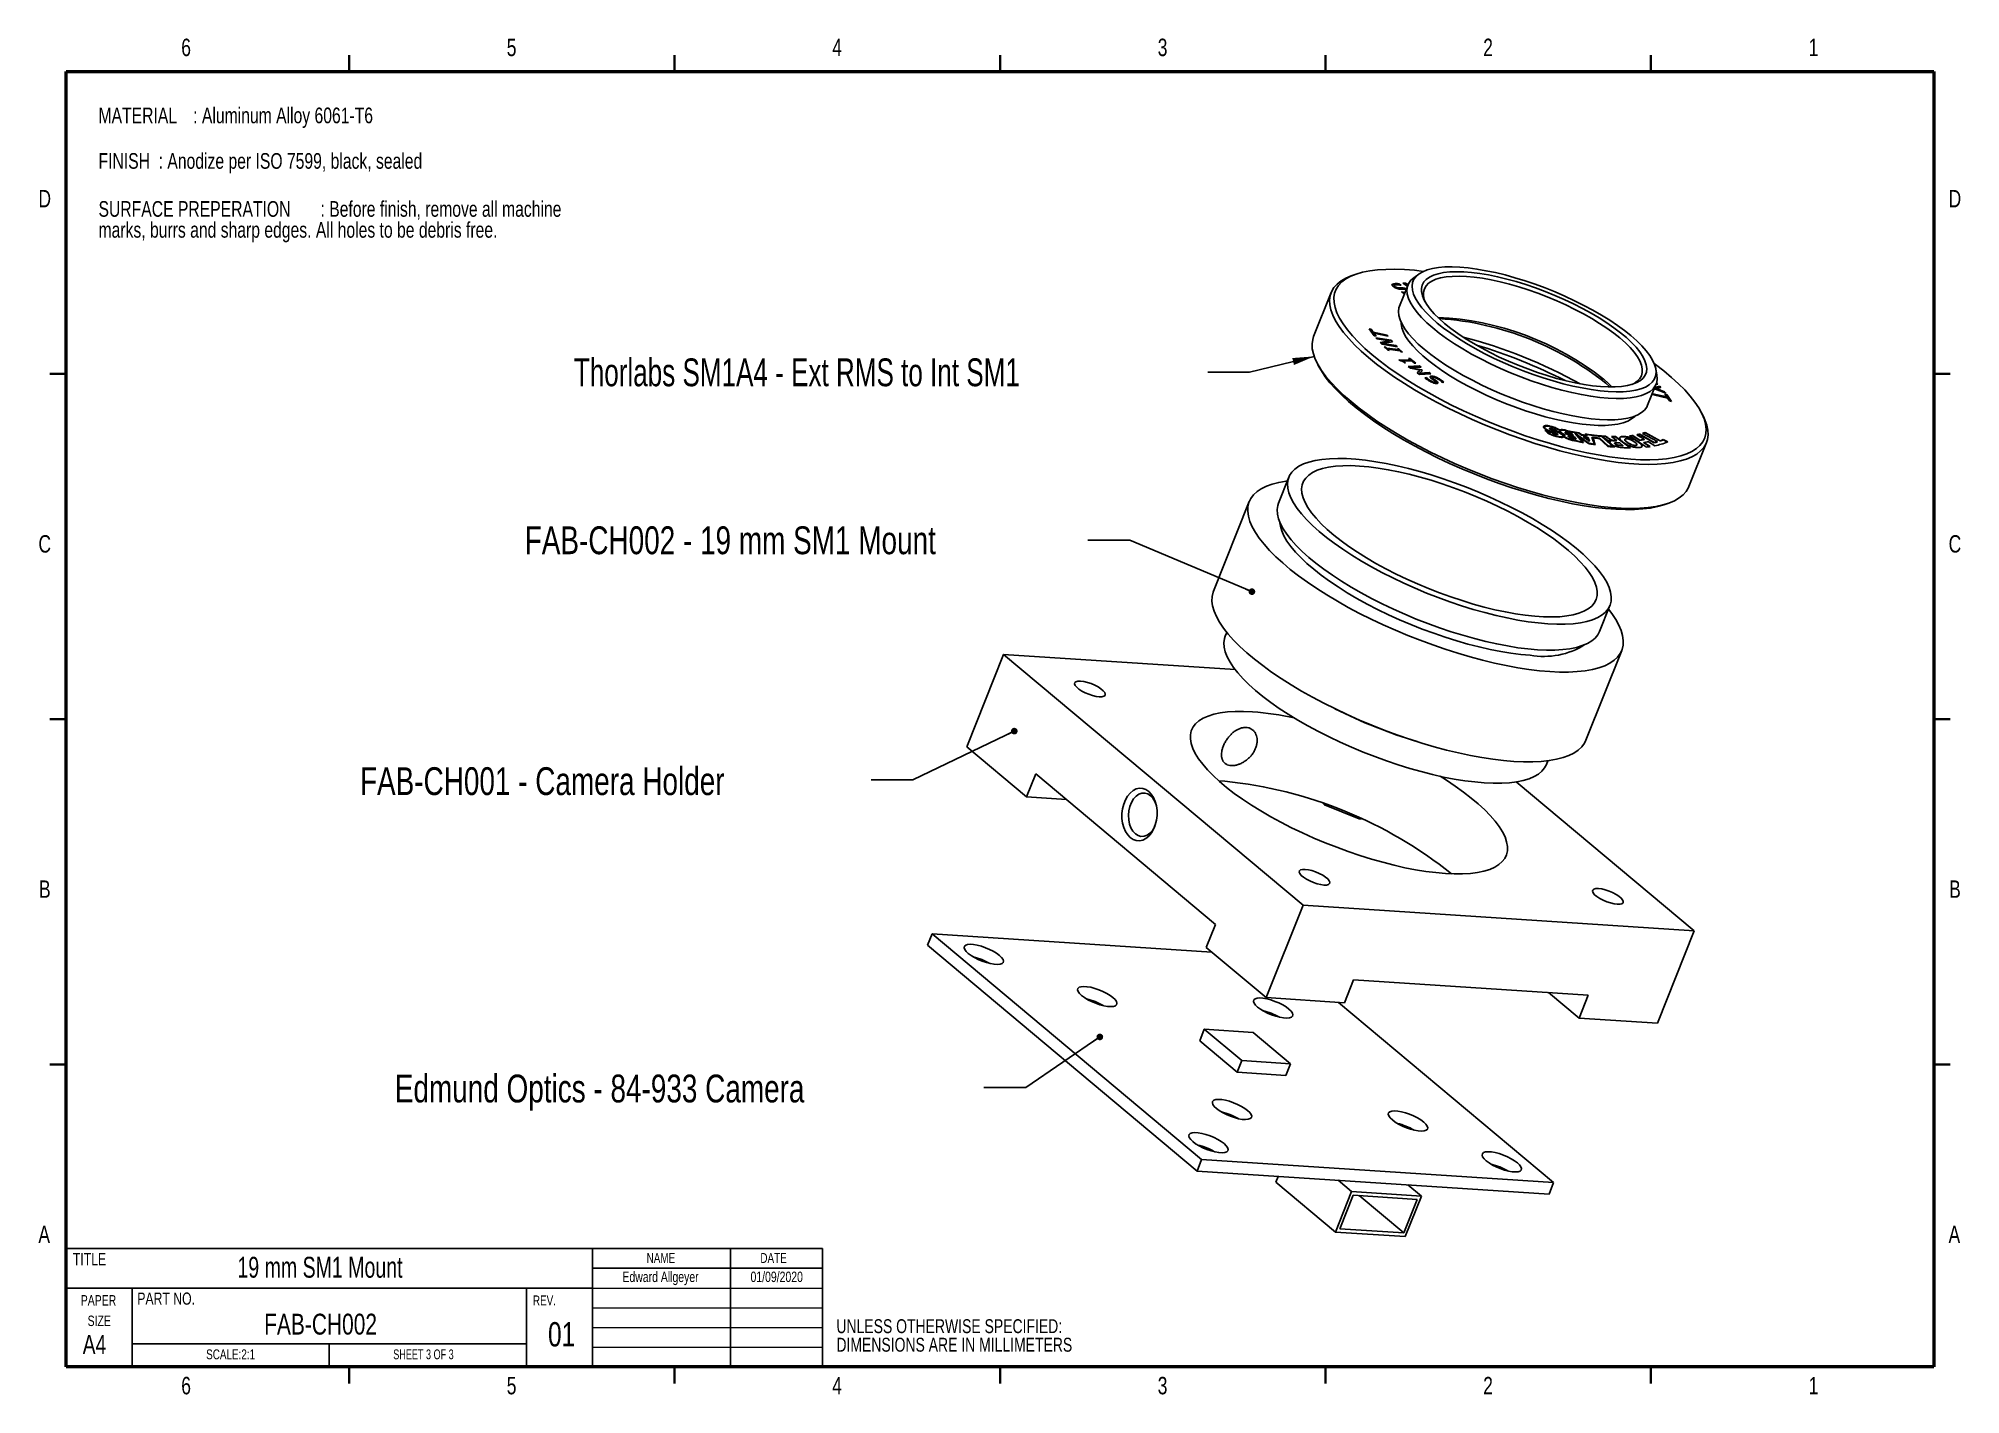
# Paper-space layout 'Sheet3' of a CAD drawing. Header units: millimetres. Extents: x 2 to 295, y 2 to 209.
import ezdxf

# ---------------------------------------------------------------- set-up
doc = ezdxf.new("R2010")
doc.units = ezdxf.units.MM
doc.styles.add('SLDTEXTSTYLE0', font='TXT', dxfattribs={"width": 0.75})
doc.styles.add('SLDTEXTSTYLE1', font='TXT', dxfattribs={"width": 0.6875})
doc.styles.add('SLDTEXTSTYLE2', font='TXT', dxfattribs={"width": 0.7})
doc.dimstyles.new('SLDDIMSTYLE3', dxfattribs={"dimtxt": 0.18, "dimasz": 3.302, "dimexe": 0, "dimexo": 0.0625, "dimgap": 0, "dimtad": 0, "dimtih": 1, "dimtoh": 1, "dimdec": 0, "dimrnd": 1e-09, "dimzin": 0, "dimdsep": 46, "dimtxsty": 'Standard', "dimsah": 1, "dimcen": 0.09, "dimadec": 0, "dimazin": 0, "dimtfac": 3.302, "dimtdec": 0, "dimtofl": 0, "dimtmove": 0, "dimatfit": 3, "dimfxl": 1, "dimfrac": 2, "dimtolj": 1, "dimtzin": 0, "dimarcsym": 0})
doc.dimstyles.new('SLDDIMSTYLE7', dxfattribs={"dimtxt": 0.18, "dimasz": 1.016, "dimexe": 0, "dimexo": 0.0625, "dimgap": 0, "dimtad": 0, "dimtih": 1, "dimtoh": 1, "dimdec": 0, "dimrnd": 1e-09, "dimzin": 0, "dimdsep": 46, "dimtxsty": 'Standard', "dimblk1": 'DOT', "dimblk2": 'DOT', "dimsah": 1, "dimcen": 0.09, "dimadec": 0, "dimazin": 0, "dimtfac": 1.016, "dimtdec": 0, "dimtofl": 0, "dimtmove": 0, "dimatfit": 3, "dimldrblk": 'DOT', "dimfxl": 1, "dimfrac": 2, "dimtolj": 1, "dimtzin": 0, "dimarcsym": 0})

psp = doc.layouts.new('Sheet3')

# ---------------------------------------------------------------- texts
at = {"color": 7, "linetype": 'Continuous', "lineweight": 0}
for s, insert, char_height, attachment_point, style in [('6', (24.72, 208.49), 2.65, 2, 'SLDTEXTSTYLE0'), ('5', (74.22, 208.49), 2.65, 2, 'SLDTEXTSTYLE0'), ('4', (123.72, 208.49), 2.65, 2, 'SLDTEXTSTYLE0'), ('3', (173.22, 208.49), 2.65, 2, 'SLDTEXTSTYLE0'), ('2', (222.72, 208.49), 2.65, 2, 'SLDTEXTSTYLE0'), ('1', (272.22, 208.49), 2.65, 2, 'SLDTEXTSTYLE0'), ('D', (3.22, 185.49), 2.65, 2, 'SLDTEXTSTYLE0'), ('D', (293.72, 185.49), 2.65, 2, 'SLDTEXTSTYLE0'), ('Thorlabs SM1A4 - Ext RMS to Int SM1', (83.69, 159.87), 4.2333, 1, 'SLDTEXTSTYLE2'), ('C', (3.22, 132.99), 2.65, 2, 'SLDTEXTSTYLE0'), ('FAB-CH002 - 19 mm SM1 Mount', (76.22, 134.33), 4.2333, 1, 'SLDTEXTSTYLE0'), ('C', (293.72, 132.99), 2.65, 2, 'SLDTEXTSTYLE0'), ('FAB-CH001 - Camera Holder', (51.16, 97.7), 4.2333, 1, 'SLDTEXTSTYLE0'), ('B', (3.23, 80.49), 2.65, 2, 'SLDTEXTSTYLE0'), ('B', (293.73, 80.49), 2.65, 2, 'SLDTEXTSTYLE0'), ('Edmund Optics - 84-933 Camera', (56.46, 50.96), 4.2333, 1, 'SLDTEXTSTYLE0'), ('A', (3.14, 27.99), 2.65, 2, 'SLDTEXTSTYLE0'), ('A', (293.64, 27.99), 2.65, 2, 'SLDTEXTSTYLE0'), ('TITLE', (7.5, 23.82), 1.852, 1, 'SLDTEXTSTYLE0'), ('NAME', (96.93, 23.82), 1.5, 2, 'SLDTEXTSTYLE0'), ('DATE', (114.06, 23.82), 1.5, 2, 'SLDTEXTSTYLE0'), ('19 mm SM1 Mount', (45.08, 23.25), 3.175, 2, 'SLDTEXTSTYLE2'), ('Edward Allgeyer', (96.87, 21), 1.5875, 2, 'SLDTEXTSTYLE0'), ('01/09/2020', (114.54, 21), 1.587, 2, 'SLDTEXTSTYLE0'), ('PART NO.', (17.3, 17.82), 1.852, 1, 'SLDTEXTSTYLE0'), ('FAB-CH002', (45.17, 14.6), 3.175, 2, 'SLDTEXTSTYLE0'), ('REV.', (77.46, 17.37), 1.5, 1, 'SLDTEXTSTYLE0'), ('01', (81.83, 13.32), 3.704, 2, 'SLDTEXTSTYLE0'), ('A4', (9, 11.37), 2.91, 1, 'SLDTEXTSTYLE0'), ('SCALE:2:1', (31.49, 9.17), 1.5, 2, 'SLDTEXTSTYLE0'), ('SHEET 3 OF 3', (60.82, 9.17), 1.5, 2, 'SLDTEXTSTYLE1'), ('6', (24.72, 4.99), 2.65, 2, 'SLDTEXTSTYLE0'), ('5', (74.22, 4.99), 2.65, 2, 'SLDTEXTSTYLE0'), ('4', (123.72, 4.99), 2.65, 2, 'SLDTEXTSTYLE0'), ('3', (173.22, 4.99), 2.65, 2, 'SLDTEXTSTYLE0'), ('2', (222.72, 4.99), 2.65, 2, 'SLDTEXTSTYLE0'), ('1', (272.22, 4.99), 2.65, 2, 'SLDTEXTSTYLE0')]:
    psp.add_mtext(s, dxfattribs=dict(at, insert=insert, char_height=char_height, attachment_point=attachment_point, style=style))

# ---------------------------------------------------------------- blocks, each defined once
blk = doc.blocks.new('SW_NOTE_0_11')
at = {"color": 0, "linetype": 'Continuous', "lineweight": 0, "attachment_point": 1, "style": 'SLDTEXTSTYLE0'}
for s, insert, char_height in [('FINISH', (0, 3.07), 2.381), (': Anodize per ISO 7599, black, sealed', (9.14, 3.07), 2.3813)]:
    blk.add_mtext(s, dxfattribs=dict(at, insert=insert, char_height=char_height))
blk = doc.blocks.new('SW_NOTE_0_12')
at = {"color": 0, "linetype": 'Continuous', "lineweight": 0, "char_height": 2.3813, "attachment_point": 1, "style": 'SLDTEXTSTYLE0'}
for s, insert in [('SURFACE PREPERATION', (0, 3.07)), (': Before finish, remove all machine', (33.76, 3.07)), ('marks, burrs and sharp edges. All holes to be debris free.', (0, -0.11))]:
    blk.add_mtext(s, dxfattribs=dict(at, insert=insert))
blk = doc.blocks.new('SW_NOTE_0_13')
at = {"color": 0, "linetype": 'Continuous', "lineweight": 0, "attachment_point": 1, "style": 'SLDTEXTSTYLE0'}
for s, insert, char_height in [('MATERIAL', (0, 3.07), 2.381), (': Aluminum Alloy 6061-T6', (14.4, 3.07), 2.3813)]:
    blk.add_mtext(s, dxfattribs=dict(at, insert=insert, char_height=char_height))
blk = doc.blocks.new('SW_NOTE_0_14')
at = {"color": 0, "linetype": 'Continuous', "lineweight": 0, "char_height": 1.587, "attachment_point": 2, "style": 'SLDTEXTSTYLE0'}
for s, insert in [('PAPER', (3.15, 2.05)), ('SIZE', (3.26, -1.07))]:
    blk.add_mtext(s, dxfattribs=dict(at, insert=insert))
blk = doc.blocks.new('SW_NOTE_0_15')
at = {"color": 0, "linetype": 'Continuous', "lineweight": 0, "char_height": 2.1167, "attachment_point": 1, "style": 'SLDTEXTSTYLE0'}
for s, insert in [('UNLESS OTHERWISE SPECIFIED:', (0, 2.73)), ('DIMENSIONS ARE IN MILLIMETERS', (0, -0.09))]:
    blk.add_mtext(s, dxfattribs=dict(at, insert=insert))
blk = doc.blocks.new('_Dot')
at = {"color": 0, "linetype": 'ByBlock', "lineweight": -2}
blk.add_line((-0.5, 0), (-1, 0), dxfattribs=at)
at = {"color": 0, "linetype": 'ByBlock', "const_width": 0.5}
blk.add_lwpolyline([(-0.25, 0, 1), (0.25, 0, 1)], format="xyb", close=True, dxfattribs=at)

# ---------------------------------------------------------------- linework, layer by layer
at = {"color": 7, "linetype": 'Continuous', "lineweight": 35}
for p, q in [((49.5, 203.5), (49.5, 206)), ((99, 203.5), (99, 206)), ((148.5, 206), (148.5, 203.5)), ((148.5, 203.5), (148.5, 206)), ((198, 203.5), (198, 206)), ((247.5, 203.5), (247.5, 206)), ((6.5, 157.5), (4, 157.5)), ((290.5, 157.5), (293, 157.5)), ((4, 105), (6.5, 105)), ((6.5, 105), (4, 105)), ((293, 105), (290.5, 105)), ((290.5, 105), (293, 105)), ((6.5, 52.5), (4, 52.5)), ((290.5, 52.5), (293, 52.5)), ((49.5, 6.5), (49.5, 4)), ((99, 6.5), (99, 4)), ((148.5, 4), (148.5, 6.5)), ((148.5, 6.5), (148.5, 4)), ((198, 6.5), (198, 4)), ((247.5, 6.5), (247.5, 4))]:
    psp.add_line(p, q, dxfattribs=at)
at = {"color": 7, "linetype": 'Continuous', "lineweight": 50}
for p, q in [((6.5, 6.5), (6.5, 203.5)), ((6.5, 203.5), (290.5, 203.5)), ((290.5, 203.5), (290.5, 6.5)), ((290.5, 6.5), (6.5, 6.5))]:
    psp.add_line(p, q, dxfattribs=at)
at = {"color": 7, "linetype": 'Continuous', "lineweight": 25}
for p, q in [((202.52, 172.64), (201.92, 172.42)), ((212.18, 172.7), (211.42, 172.14)), ((198.87, 169.9), (196.19, 163.21)), ((208.12, 171.07), (208.37, 171.19)), ((208.37, 171.19), (208.39, 171.23)), ((208.58, 170.73), (208.6, 170.78)), ((209.12, 171.17), (209.14, 171.22)), ((209.12, 171.17), (209.39, 171.01)), ((209.14, 171.22), (209.49, 171)), ((209.18, 170.54), (209.2, 170.59)), ((210.55, 171.06), (209.25, 167.82)), ((209.49, 171), (209.48, 170.99)), ((209.56, 169.99), (209.57, 169.99)), ((209.94, 169.75), (209.56, 169.99)), ((209.57, 169.99), (210.08, 169.9)), ((209.57, 169.98), (209.57, 169.99)), ((209.65, 169.93), (210.06, 169.86)), ((209.74, 170.53), (209.76, 170.58)), ((209.78, 171.32), (210.16, 171.33)), ((210.45, 170.83), (209.78, 171.32)), ((209.84, 171.27), (210.14, 171.28)), ((210.02, 169.74), (209.94, 169.75)), ((210.14, 171.28), (210.16, 171.33)), ((210.14, 171.28), (210.55, 171.08)), ((210.16, 171.33), (210.57, 171.13)), ((210.3, 171.08), (210.32, 171.12)), ((210.3, 171.08), (210.5, 170.94)), ((210.32, 171.12), (210.51, 170.98)), ((210.53, 171.02), (210.32, 171.12)), ((204.63, 164.37), (204.93, 164.3)), ((205.38, 163.32), (204.63, 164.37)), ((204.67, 164.31), (204.91, 164.26)), ((204.91, 164.26), (204.93, 164.3)), ((204.91, 164.26), (205.23, 163.82)), ((204.93, 164.3), (205.24, 163.86)), ((205.23, 163.82), (205.24, 163.86)), ((205.23, 163.82), (207.39, 163.35)), ((205.24, 163.86), (207.4, 163.39)), ((205.34, 163.65), (205.36, 163.7)), ((205.36, 163.7), (205.68, 163.26)), ((207.52, 163.23), (205.36, 163.7)), ((205.34, 163.65), (205.62, 163.27)), ((205.68, 163.26), (205.38, 163.32)), ((205.66, 163), (207.99, 162.62)), ((205.81, 162.84), (205.66, 163)), ((205.71, 162.95), (207.97, 162.57)), ((207.71, 162.52), (205.81, 162.84)), ((206.3, 162.3), (207.71, 162.52)), ((206.55, 162.03), (206.3, 162.3)), ((206.34, 162.26), (207.7, 162.48)), ((208.88, 161.64), (206.55, 162.03)), ((206.63, 162.11), (206.64, 162.15)), ((206.63, 162.11), (208.71, 161.76)), ((208.19, 162.4), (206.64, 162.15)), ((206.64, 162.15), (208.73, 161.81)), ((206.94, 161.61), (207.16, 161.58)), ((207.46, 161.1), (206.94, 161.61)), ((206.99, 161.55), (207.14, 161.53)), ((207.14, 161.53), (207.16, 161.58)), ((207.14, 161.53), (207.32, 161.37)), ((207.16, 161.58), (207.34, 161.41)), ((207.32, 161.37), (207.34, 161.41)), ((207.32, 161.37), (209.1, 161.16)), ((207.34, 161.41), (209.12, 161.2)), ((207.39, 163.35), (207.4, 163.39)), ((207.39, 163.35), (207.46, 163.24)), ((207.4, 163.39), (207.52, 163.23)), ((207.69, 161.08), (207.46, 161.1)), ((207.5, 161.2), (207.51, 161.25)), ((207.5, 161.2), (207.62, 161.09)), ((207.51, 161.25), (207.69, 161.08)), ((209.29, 161.03), (207.51, 161.25)), ((207.7, 162.48), (207.71, 162.52)), ((207.97, 162.57), (207.99, 162.62)), ((207.97, 162.57), (208.14, 162.39)), ((207.99, 162.62), (208.19, 162.4)), ((208.71, 161.76), (208.73, 161.81)), ((208.71, 161.76), (208.81, 161.65)), ((208.73, 161.81), (208.88, 161.64)), ((208.94, 161.37), (209.17, 161.34)), ((209.12, 161.2), (208.94, 161.37)), ((209, 161.32), (209.15, 161.3)), ((209.1, 161.16), (209.12, 161.2)), ((209.15, 161.3), (209.17, 161.34)), ((209.15, 161.3), (209.62, 160.85)), ((209.17, 161.34), (209.69, 160.84)), ((209.47, 160.87), (209.29, 161.03)), ((209.69, 160.84), (209.47, 160.87)), ((196.67, 159.28), (196.95, 158.71)), ((209.17, 159.66), (210.96, 159.6)), ((209.34, 159.53), (209.17, 159.66)), ((209.23, 159.62), (210.95, 159.56)), ((209.82, 159.43), (209.84, 159.48)), ((209.82, 159.43), (210.11, 159.21)), ((209.84, 159.48), (210.19, 159.21)), ((211.18, 159.44), (209.84, 159.48)), ((210.19, 159.21), (210.01, 159.21)), ((210.56, 158.62), (212.31, 158.72)), ((210.91, 158.38), (210.56, 158.62)), ((210.62, 159.88), (210.82, 159.87)), ((210.96, 159.6), (210.62, 159.88)), ((210.62, 158.58), (212.29, 158.67)), ((210.68, 159.83), (210.8, 159.82)), ((210.8, 159.82), (210.82, 159.87)), ((210.8, 159.82), (211.65, 159.16)), ((210.82, 159.87), (211.72, 159.16)), ((212.38, 158.09), (210.91, 158.38)), ((210.95, 159.56), (210.96, 159.6)), ((211.04, 158.42), (211.05, 158.46)), ((211.04, 158.42), (212.6, 158.11)), ((212.56, 158.55), (211.05, 158.46)), ((211.05, 158.46), (212.62, 158.15)), ((211.52, 159.16), (211.18, 159.44)), ((211.72, 159.16), (211.52, 159.16)), ((211.92, 157.68), (212.38, 158.09)), ((211.94, 157.67), (212.36, 158.05)), ((212.77, 158.05), (212.27, 157.62)), ((212.29, 158.67), (212.31, 158.72)), ((212.29, 158.67), (212.48, 158.54)), ((212.31, 158.72), (212.56, 158.55)), ((212.36, 158.05), (212.38, 158.09)), ((212.6, 158.11), (212.62, 158.15)), ((212.6, 158.11), (212.73, 158.01)), ((212.62, 158.15), (212.77, 158.05)), ((248.4, 157.36), (248.23, 158.29)), ((212.27, 157.44), (211.92, 157.68)), ((212.25, 157.58), (213.76, 157.66)), ((212.25, 157.58), (212.27, 157.62)), ((212.27, 157.62), (213.78, 157.71)), ((214.02, 157.53), (212.27, 157.44)), ((213.09, 156.9), (213.33, 156.94)), ((213.11, 156.94), (213.34, 156.98)), ((213.33, 156.94), (213.34, 156.98)), ((213.33, 156.94), (213.35, 156.93)), ((213.34, 156.98), (213.36, 156.97)), ((213.35, 156.93), (213.36, 156.97)), ((213.76, 157.66), (213.78, 157.71)), ((213.76, 157.66), (213.95, 157.53)), ((213.78, 157.71), (214.02, 157.53)), ((213.91, 156.45), (213.93, 156.5)), ((213.92, 157.09), (214.02, 157.13)), ((214.02, 157.13), (214.04, 157.17)), ((214.39, 156.75), (214.4, 156.79)), ((214.56, 157.05), (214.58, 157.1)), ((214.65, 156.18), (214.67, 156.23)), ((214.82, 156.43), (214.83, 156.47)), ((215.32, 156.69), (215.34, 156.74)), ((215.76, 156.2), (215.74, 156.21)), ((216, 156.24), (215.76, 156.2)), ((246.99, 152.74), (248.28, 155.98)), ((248.21, 155.21), (247.95, 155.13)), ((248.04, 155.38), (248.8, 155.59)), ((248.06, 155.43), (248.82, 155.64)), ((249.75, 154.57), (248.21, 155.21)), ((248.29, 155.97), (248.28, 155.98)), ((248.54, 155.94), (248.29, 155.97)), ((248.32, 156.09), (248.47, 155.95)), ((248.32, 155.23), (248.34, 155.27)), ((248.32, 155.23), (249.56, 154.72)), ((248.34, 156.14), (248.54, 155.94)), ((248.99, 155.44), (248.34, 155.27)), ((248.34, 155.27), (249.58, 154.77)), ((248.8, 155.59), (248.82, 155.64)), ((248.8, 155.59), (248.95, 155.43)), ((248.82, 155.64), (248.99, 155.44)), ((247.77, 154.49), (249.92, 154.01)), ((247.88, 154.32), (247.77, 154.49)), ((247.81, 154.43), (249.9, 153.96)), ((250.03, 153.84), (247.88, 154.32)), ((249.56, 154.72), (249.58, 154.77)), ((249.56, 154.72), (249.66, 154.6)), ((249.58, 154.77), (249.75, 154.57)), ((249.61, 154.45), (249.91, 154.38)), ((249.92, 154.01), (249.61, 154.45)), ((249.65, 154.39), (249.89, 154.34)), ((249.89, 154.34), (249.91, 154.38)), ((249.89, 154.34), (250.57, 153.35)), ((249.9, 153.96), (249.92, 154.01)), ((249.91, 154.38), (250.63, 153.34)), ((250.33, 153.4), (250.03, 153.84)), ((250.63, 153.34), (250.33, 153.4)), ((231.31, 149.3), (231.33, 149.4)), ((231.31, 149.3), (231.33, 149.35)), ((231.33, 149.35), (231.35, 149.44)), ((231.66, 149.61), (231.68, 149.66)), ((231.74, 149.6), (231.76, 149.65)), ((232.24, 149.09), (232.26, 149.13)), ((232.44, 149.14), (232.46, 149.19)), ((232.9, 149.3), (232.91, 149.34)), ((255.47, 151.02), (255.19, 151.59)), ((231.61, 148.78), (231.62, 148.83)), ((232.33, 148.69), (232.35, 148.73)), ((232.56, 148.61), (232.33, 148.69)), ((232.33, 148.64), (232.35, 148.69)), ((232.55, 148.56), (232.56, 148.61)), ((232.58, 148.51), (232.6, 148.55)), ((232.87, 148.37), (232.88, 148.42)), ((233, 148.77), (233.02, 148.81)), ((233.02, 148.76), (233.04, 148.8)), ((233.17, 148.7), (233.02, 148.76)), ((233.19, 148.75), (233.04, 148.8)), ((233.04, 148.02), (233.06, 148.06)), ((233.09, 148.79), (233.11, 148.84)), ((233.13, 148.33), (233.15, 148.37)), ((233.17, 148.7), (233.19, 148.75)), ((233.3, 148.28), (233.32, 148.33)), ((233.64, 148.91), (233.66, 148.95)), ((233.76, 148.77), (233.78, 148.83)), ((233.81, 148.61), (233.82, 148.66)), ((234.1, 148.19), (234.11, 148.23)), ((234.13, 148.26), (234.11, 148.23)), ((234.2, 148.27), (234.12, 148.23)), ((234.22, 148.31), (234.14, 148.28)), ((234.2, 148.27), (234.22, 148.31)), ((234.27, 148.02), (234.29, 148.07)), ((234.37, 148.94), (234.39, 148.99)), ((234.61, 148.55), (234.58, 148.5)), ((234.6, 148.46), (234.61, 148.5)), ((234.71, 148.6), (234.72, 148.64)), ((234.97, 148.27), (234.99, 148.31)), ((235.1, 147.98), (235.08, 147.93)), ((235.08, 147.93), (235.09, 147.9)), ((235.09, 147.9), (235.11, 147.95)), ((235.16, 148.03), (235.18, 148.07)), ((235.53, 148.19), (235.34, 148.45)), ((235.41, 148.44), (235.43, 148.49)), ((235.66, 148.11), (235.41, 148.44)), ((235.41, 147.75), (235.43, 147.79)), ((235.72, 148.09), (235.43, 148.49)), ((235.52, 148.15), (235.53, 148.19)), ((235.59, 147.42), (235.61, 147.47)), ((235.9, 147.69), (235.75, 147.89)), ((235.83, 147.88), (235.85, 147.93)), ((235.83, 147.88), (236.04, 147.6)), ((235.85, 147.93), (236.11, 147.58)), ((235.88, 147.65), (235.9, 147.69)), ((235.94, 148.51), (237.02, 147.17)), ((236.41, 148.01), (236.43, 148.06)), ((237.18, 147.07), (236.41, 148.01)), ((237.24, 147.06), (236.43, 148.06)), ((236.52, 148.49), (236.92, 148.21)), ((236.53, 148.5), (236.55, 148.55)), ((236.9, 148.24), (236.53, 148.5)), ((236.92, 148.28), (236.55, 148.55)), ((236.9, 148.24), (236.92, 148.28)), ((237.01, 147.13), (237.02, 147.17)), ((237.42, 147.8), (237.44, 147.84)), ((237.55, 148.38), (237.61, 148.16)), ((237.59, 148.12), (237.61, 148.16)), ((237.7, 148.24), (237.72, 148.29)), ((237.74, 148.07), (237.7, 148.24)), ((237.76, 148.07), (237.72, 148.29)), ((237.94, 147.78), (237.96, 147.82)), ((238.11, 147.3), (237.94, 147.78)), ((237.95, 147.41), (237.96, 147.45)), ((238.15, 147.29), (237.96, 147.82)), ((238.05, 146.93), (238.06, 146.98)), ((238.65, 147.76), (238.67, 147.81)), ((238.82, 146.8), (238.83, 146.85)), ((239.64, 147.69), (240.92, 146.49)), ((239.7, 147.69), (239.71, 147.73)), ((240.97, 146.51), (239.7, 147.69)), ((240.98, 146.56), (239.71, 147.73)), ((239.95, 148.01), (241.68, 146.49)), ((240.07, 147.96), (240.09, 148)), ((241.86, 146.4), (240.07, 147.96)), ((241.93, 146.39), (240.09, 148)), ((240.59, 147.99), (240.6, 148.04)), ((240.97, 146.51), (240.98, 146.56)), ((240.99, 147.72), (241, 147.76)), ((241.35, 147.21), (241.37, 147.26)), ((241.37, 147.26), (241.36, 147.26)), ((242.3, 147.37), (241.51, 147.99)), ((241.66, 146.45), (241.68, 146.49)), ((241.78, 147.35), (241.8, 147.39)), ((242.07, 146.82), (242.09, 146.87)), ((242.1, 147.94), (242.12, 147.98)), ((242.1, 147.94), (244.31, 146.28)), ((242.12, 147.98), (244.38, 146.28)), ((242.28, 147.33), (242.3, 147.37)), ((242.65, 146.62), (242.67, 146.67)), ((243.23, 146.64), (242.74, 147.03)), ((242.88, 147.89), (243.19, 147.96)), ((243.19, 147.96), (243.21, 148)), ((243.21, 146.6), (243.23, 146.64)), ((243.71, 147.65), (243.57, 147.62)), ((243.87, 147.09), (243.89, 147.13)), ((246.82, 146.39), (244.22, 148.08)), ((244.71, 148.1), (244.72, 148.14)), ((244.71, 148.1), (245.8, 147.41)), ((244.72, 148.14), (245.82, 147.45)), ((245.14, 146.6), (245.16, 146.64)), ((246.48, 147.57), (245.35, 148.25)), ((245.5, 147.19), (245.52, 147.23)), ((245.77, 148.31), (245.79, 148.35)), ((245.77, 148.31), (247.97, 147.03)), ((245.79, 148.35), (247.98, 147.07)), ((245.8, 147.41), (245.82, 147.45)), ((248.47, 147.21), (246.22, 148.47)), ((246.4, 147.03), (246.42, 147.08)), ((246.4, 147.03), (247.32, 146.45)), ((246.42, 147.08), (247.39, 146.46)), ((246.47, 147.52), (246.48, 147.57)), ((246.59, 148.56), (246.61, 148.6)), ((246.59, 148.56), (248.88, 147.31)), ((246.61, 148.6), (248.9, 147.36)), ((248.11, 146.59), (247.1, 147.19)), ((247.97, 147.03), (247.98, 147.07)), ((248.45, 147.16), (248.47, 147.21)), ((248.88, 147.31), (248.9, 147.36)), ((249.34, 147.5), (249.36, 147.54)), ((249.34, 147.5), (250.02, 147.14)), ((249.36, 147.54), (250.04, 147.19)), ((253.27, 140.4), (255.95, 147.09)), ((192.43, 141.81), (190.85, 137.86)), ((186.41, 138.11), (180.96, 124.45)), ((249.62, 137.66), (250.22, 137.88)), ((239.67, 118.35), (241.25, 122.3)), ((182.99, 118.2), (182.76, 117.63)), ((143.44, 100.82), (149.05, 114.86)), ((194.59, 76.7), (149.05, 114.86)), ((149.05, 114.86), (184.26, 112.55)), ((237.6, 101.82), (243.06, 115.47)), ((152.55, 93.18), (143.44, 100.82)), ((153.95, 96.69), (152.55, 93.18)), ((181.28, 73.8), (153.95, 96.69)), ((231.59, 98.11), (231.81, 98.68)), ((182.69, 95.59), (181.77, 95.63)), ((227.02, 95.47), (254.08, 72.8)), ((152.55, 93.18), (158.61, 92.79)), ((197.57, 92.22), (197.86, 91.98)), ((197.86, 91.98), (197.9, 92.1)), ((203.11, 89.87), (197.86, 91.98)), ((203.15, 89.99), (203.11, 89.87)), ((203.11, 89.87), (203.48, 89.85)), ((188.98, 62.66), (194.59, 76.7)), ((254.08, 72.8), (194.59, 76.7)), ((181.28, 73.8), (179.87, 70.29)), ((138.17, 72.39), (137.46, 70.63)), ((137.46, 70.63), (178.46, 36.29)), ((138.17, 72.39), (179.16, 38.04)), ((180.69, 69.6), (138.17, 72.39)), ((188.98, 62.66), (179.87, 70.29)), ((248.47, 58.76), (254.08, 72.8)), ((202.28, 65.39), (200.88, 61.88)), ((237.97, 63.05), (202.28, 65.39)), ((200.88, 61.88), (188.98, 62.66)), ((232.69, 34.54), (199.99, 61.94)), ((231.91, 63.45), (236.57, 59.54)), ((237.97, 63.05), (236.57, 59.54)), ((248.47, 58.76), (236.57, 59.54)), ((179.57, 57.85), (178.87, 56.09)), ((178.87, 56.09), (184.56, 51.32)), ((179.57, 57.85), (185.26, 53.08)), ((187, 57.36), (179.57, 57.85)), ((192.7, 52.59), (187, 57.36)), ((185.26, 53.08), (184.56, 51.32)), ((185.26, 53.08), (192.7, 52.59)), ((184.56, 51.32), (191.99, 50.83)), ((192.7, 52.59), (191.99, 50.83)), ((179.16, 38.04), (178.46, 36.29)), ((179.16, 38.04), (232.69, 34.54)), ((178.46, 36.29), (231.99, 32.78)), ((190.44, 34.62), (190.79, 35.48)), ((199.51, 27.02), (190.44, 34.62)), ((199.51, 27.02), (201.97, 33.17)), ((201.97, 33.17), (199.92, 34.88)), ((200.17, 27.52), (202.2, 32.61)), ((212.58, 32.47), (201.97, 33.17)), ((211.92, 31.97), (202.2, 32.61)), ((203.13, 32.55), (209.89, 26.88)), ((210.13, 26.33), (212.58, 32.47)), ((210.53, 34.19), (212.58, 32.47)), ((232.69, 34.54), (231.99, 32.78)), ((209.89, 26.88), (211.92, 31.97)), ((210.13, 26.33), (199.51, 27.02)), ((209.89, 26.88), (200.17, 27.52)), ((6.5, 24.5), (86.5, 24.5)), ((86.5, 24.5), (86.5, 18.5)), ((86.5, 24.5), (107.5, 24.5)), ((107.5, 24.5), (107.5, 6.5)), ((107.5, 24.5), (121.5, 24.5)), ((121.5, 24.5), (121.5, 6.5)), ((86.5, 21.5), (121.5, 21.5)), ((6.5, 18.5), (16.5, 18.5)), ((16.5, 18.5), (16.5, 6.5)), ((16.5, 18.5), (76.5, 18.5)), ((76.5, 6.5), (76.5, 18.5)), ((76.5, 18.5), (86.5, 18.5)), ((86.5, 18.5), (86.5, 6.5)), ((16.5, 10), (76.5, 10)), ((46.5, 10), (46.5, 6.5))]:
    psp.add_line(p, q, dxfattribs=at)
at = {"color": 7, "linetype": 'Continuous', "lineweight": 18}
for p, q in [((86.5, 18.5), (121.5, 18.5)), ((86.5, 15.5), (121.5, 15.5)), ((86.5, 12.5), (121.5, 12.5)), ((86.5, 9.5), (121.5, 9.5))]:
    psp.add_line(p, q, dxfattribs=at)
at = {"color": 7, "linetype": 'Continuous', "lineweight": 25, "flags": 128}
for points in [[(212.91, 173.11), (211.54, 173.27), (210, 173.38), (208.54, 173.43), (207.17, 173.41), (205.89, 173.33), (204.72, 173.18), (203.64, 172.97), (202.68, 172.7), (201.83, 172.36), (201.09, 171.95), (200.48, 171.49), (199.99, 170.98), (199.63, 170.4), (199.39, 169.78), (199.29, 169.11), (199.31, 168.38), (199.46, 167.62), (199.74, 166.82), (200.15, 165.98), (200.68, 165.11), (201.33, 164.21), (202.11, 163.28), (203, 162.34), (204, 161.38), (205.11, 160.41)], [(214.99, 165.25), (215.97, 164.47), (217.05, 163.69), (218.21, 162.91), (219.45, 162.13), (220.76, 161.38), (222.14, 160.64), (223.56, 159.93), (225.03, 159.25), (226.52, 158.6), (228.04, 157.99), (229.58, 157.43), (231.11, 156.91), (232.63, 156.44), (234.13, 156.02), (235.61, 155.67), (237.04, 155.37), (238.42, 155.13), (239.75, 154.95), (241, 154.84), (242.18, 154.79), (243.27, 154.81), (244.27, 154.89), (245.17, 155.04), (245.97, 155.25), (246.65, 155.52), (247.22, 155.85), (247.67, 156.24), (248, 156.68), (248.2, 157.18), (248.28, 157.72), (248.22, 158.31), (248.05, 158.94), (247.74, 159.61), (247.32, 160.31), (246.77, 161.03), (246.11, 161.78), (245.33, 162.55), (244.45, 163.33), (243.47, 164.11), (242.4, 164.89), (241.23, 165.67), (239.99, 166.45), (238.68, 167.2), (237.31, 167.94), (235.89, 168.65), (234.42, 169.33), (232.92, 169.98), (231.4, 170.59), (229.87, 171.16), (228.34, 171.67), (226.81, 172.14), (225.31, 172.56), (223.84, 172.92), (222.4, 173.21), (221.02, 173.45), (219.7, 173.63), (218.44, 173.74), (217.27, 173.79), (216.17, 173.77), (215.17, 173.69), (214.27, 173.54), (213.48, 173.33), (212.79, 173.06), (212.22, 172.73), (211.77, 172.34), (211.45, 171.9), (211.25, 171.4), (211.17, 170.86), (211.22, 170.27), (211.4, 169.64), (211.7, 168.97), (212.13, 168.27), (212.67, 167.55), (213.34, 166.8), (214.11, 166.03), (214.99, 165.25)], [(216.12, 165.18), (215.28, 165.93), (214.54, 166.66), (213.92, 167.38), (213.41, 168.07), (213.02, 168.74), (212.76, 169.37), (212.62, 169.97), (212.61, 170.52), (212.72, 171.03), (212.96, 171.49), (213.33, 171.89), (213.81, 172.24), (214.42, 172.53), (215.14, 172.75), (215.96, 172.92), (216.89, 173.02), (217.91, 173.06), (219.02, 173.03), (220.21, 172.94), (221.47, 172.78), (222.79, 172.56), (224.16, 172.28), (225.57, 171.94), (227.02, 171.54), (228.48, 171.09), (229.96, 170.59), (231.43, 170.05), (232.89, 169.46), (234.32, 168.83), (235.72, 168.17), (237.08, 167.47), (238.38, 166.76), (239.62, 166.03), (240.78, 165.28), (241.87, 164.53), (242.86, 163.78), (243.76, 163.03), (244.55, 162.28), (245.23, 161.56), (245.8, 160.85), (246.25, 160.17), (246.57, 159.52), (246.77, 158.91), (246.85, 158.33), (246.8, 157.8), (246.62, 157.32), (246.32, 156.89), (245.89, 156.51), (245.34, 156.19), (244.68, 155.93), (243.91, 155.73), (243.03, 155.6), (242.06, 155.53), (240.99, 155.53), (239.84, 155.59), (238.61, 155.71), (237.32, 155.9), (235.98, 156.15), (234.58, 156.46), (233.15, 156.83), (231.7, 157.26), (230.23, 157.73), (228.75, 158.26), (227.29, 158.82), (225.84, 159.43), (224.42, 160.08), (223.04, 160.76), (221.71, 161.46), (220.44, 162.18), (219.23, 162.92), (218.11, 163.67), (217.07, 164.43), (216.12, 165.18)], [(204.55, 159.99), (203.44, 160.97), (202.43, 161.93), (201.53, 162.88), (200.74, 163.81), (200.08, 164.72), (199.54, 165.6), (199.12, 166.44), (198.83, 167.25), (198.66, 168.03), (198.63, 168.75), (198.72, 169.44), (198.94, 170.07), (199.29, 170.66), (199.76, 171.18), (200.36, 171.66), (201.08, 172.07), (201.92, 172.42), (201.92, 172.42)], [(214.31, 164.51), (213.4, 165.3), (212.61, 166.09), (211.93, 166.86), (211.37, 167.6), (210.93, 168.32), (210.62, 169), (210.44, 169.65), (210.39, 170.25), (210.46, 170.81), (210.67, 171.32), (211, 171.77), (211.42, 172.14)], [(244.58, 155.9), (244.92, 156.07), (245.42, 156.4), (245.8, 156.79), (246.05, 157.24), (246.18, 157.73), (246.18, 158.27), (246.05, 158.85), (245.8, 159.48), (245.43, 160.13), (244.93, 160.81), (244.32, 161.52), (243.6, 162.24), (242.76, 162.98), (241.83, 163.72), (240.81, 164.46), (239.69, 165.2), (238.51, 165.93), (237.25, 166.64), (235.93, 167.33), (234.57, 168), (233.17, 168.63), (231.73, 169.23), (230.29, 169.78), (228.84, 170.29), (227.39, 170.76), (225.96, 171.16), (224.55, 171.52), (223.19, 171.81), (221.87, 172.05), (220.61, 172.22), (219.42, 172.33), (218.31, 172.37), (217.28, 172.35), (216.35, 172.26), (215.51, 172.11), (214.78, 171.9), (214.17, 171.62), (213.67, 171.29), (213.29, 170.9), (213.04, 170.45), (212.91, 169.96), (212.91, 169.42), (213.03, 168.83), (213.18, 168.45)], [(246.99, 152.74), (246.86, 152.48), (246.53, 152.02), (246.07, 151.62), (245.48, 151.28), (244.78, 151), (243.97, 150.79), (243.04, 150.64), (242.02, 150.55), (240.9, 150.54), (239.69, 150.59), (238.4, 150.7), (237.04, 150.88), (235.62, 151.12), (234.16, 151.43), (232.64, 151.8), (231.1, 152.22), (229.54, 152.7), (227.97, 153.24), (226.4, 153.82), (224.84, 154.44), (223.3, 155.11), (221.8, 155.8), (220.34, 156.54), (218.93, 157.29), (217.59, 158.07), (216.31, 158.86), (215.12, 159.66), (214.02, 160.46), (213.01, 161.27), (212.11, 162.06), (211.31, 162.85), (210.63, 163.62), (210.07, 164.36), (209.64, 165.08), (209.33, 165.76), (209.14, 166.41), (209.09, 167.01), (209.17, 167.57), (209.25, 167.82)], [(245.09, 151.11), (245.02, 151.04), (244.55, 150.66), (243.97, 150.34), (243.28, 150.09), (242.47, 149.89), (241.56, 149.76), (240.55, 149.69), (239.45, 149.69), (238.27, 149.75), (237.01, 149.88), (235.69, 150.07), (234.31, 150.32), (232.88, 150.64), (231.42, 151.01), (229.93, 151.44), (228.42, 151.92), (226.9, 152.44), (225.39, 153.02), (223.9, 153.64), (222.43, 154.29), (221, 154.97), (219.61, 155.69), (218.28, 156.42), (217.02, 157.18), (215.83, 157.95), (214.72, 158.72), (213.7, 159.49), (212.78, 160.27), (211.97, 161.03), (211.26, 161.77), (210.67, 162.5), (210.19, 163.2), (209.84, 163.88), (209.61, 164.51), (209.51, 165.11), (209.51, 165.33)], [(248.4, 157.36), (248.44, 156.78), (248.37, 156.23), (248.16, 155.72), (247.82, 155.26), (247.36, 154.86), (246.78, 154.52), (246.08, 154.24), (245.26, 154.03), (244.34, 153.88), (243.31, 153.79), (242.19, 153.78), (240.98, 153.83), (239.7, 153.94), (238.34, 154.12), (236.92, 154.36), (235.45, 154.67), (233.94, 155.04), (232.4, 155.46), (230.84, 155.94), (229.26, 156.48), (227.69, 157.06), (226.13, 157.68), (224.6, 158.35), (223.09, 159.05), (221.63, 159.78), (220.22, 160.53), (218.88, 161.31), (217.61, 162.1), (216.42, 162.9), (215.31, 163.7), (214.31, 164.51)], [(196.19, 163.21), (196.05, 162.75), (195.96, 162.07), (195.99, 161.34), (196.15, 160.57), (196.45, 159.76), (196.86, 158.91), (197.41, 158.03), (198.07, 157.12), (198.85, 156.19), (199.75, 155.25), (200.76, 154.28), (201.88, 153.3), (203.1, 152.32), (204.42, 151.34), (205.82, 150.35), (207.32, 149.38), (208.89, 148.41), (210.53, 147.46), (212.23, 146.53), (213.99, 145.62), (215.8, 144.74), (217.64, 143.9), (219.52, 143.08), (221.42, 142.31), (223.34, 141.58), (225.27, 140.89), (227.19, 140.26), (229.1, 139.67), (230.99, 139.14), (232.85, 138.67), (234.68, 138.25), (236.46, 137.89), (238.19, 137.6), (239.86, 137.37), (241.46, 137.21), (242.99, 137.11), (244.43, 137.07), (245.79, 137.1), (247.05, 137.2), (248.22, 137.36), (249.28, 137.59), (250.23, 137.88), (251.06, 138.23), (251.78, 138.65), (252.38, 139.12), (252.85, 139.65), (253.2, 140.23), (253.27, 140.4)], [(249.62, 137.66), (249.46, 137.61), (248.5, 137.33), (247.42, 137.12), (246.25, 136.97), (244.97, 136.89), (243.6, 136.87), (242.14, 136.92), (240.6, 137.04), (238.99, 137.22), (237.32, 137.46), (235.58, 137.77), (233.8, 138.14), (231.97, 138.58), (230.11, 139.07), (228.22, 139.61), (226.32, 140.21), (224.41, 140.86), (222.5, 141.56), (220.6, 142.3), (218.71, 143.09), (216.86, 143.91), (215.03, 144.77), (213.26, 145.65), (211.53, 146.56), (209.86, 147.5), (208.26, 148.45), (206.74, 149.42), (205.29, 150.39), (203.94, 151.37), (202.68, 152.35), (201.51, 153.32), (200.46, 154.28), (199.51, 155.24), (198.68, 156.17), (197.96, 157.08), (197.37, 157.97), (196.95, 158.71)], [(255.47, 151.02), (255.69, 150.55), (255.99, 149.74), (256.15, 148.96), (256.19, 148.23), (256.09, 147.55), (255.87, 146.92), (255.52, 146.33), (255.05, 145.8), (254.45, 145.33), (253.73, 144.92), (252.9, 144.57), (251.95, 144.28), (250.89, 144.05), (249.72, 143.89), (248.46, 143.79), (247.1, 143.76), (245.66, 143.79), (244.13, 143.89), (242.53, 144.06), (240.86, 144.29), (239.13, 144.58), (237.35, 144.94), (235.52, 145.35), (233.66, 145.83), (231.77, 146.36), (229.86, 146.94), (227.94, 147.58), (226.01, 148.27), (224.1, 149), (222.2, 149.77), (220.32, 150.58), (218.47, 151.43), (216.66, 152.31), (214.9, 153.22), (213.2, 154.15), (211.56, 155.1), (209.99, 156.07), (208.5, 157.04), (207.09, 158.02), (205.77, 159.01), (204.55, 159.99)], [(205.11, 160.41), (206.32, 159.44), (207.63, 158.46), (209.03, 157.48), (210.52, 156.51), (212.08, 155.55), (213.72, 154.61), (215.42, 153.68), (217.17, 152.78), (218.97, 151.91), (220.81, 151.07), (222.68, 150.27), (224.57, 149.5), (226.48, 148.78), (228.39, 148.11), (230.3, 147.48), (232.2, 146.91), (234.07, 146.39), (235.92, 145.93), (237.72, 145.53), (239.48, 145.19), (241.19, 144.91), (242.84, 144.7), (244.41, 144.55), (245.91, 144.47), (247.32, 144.45), (248.65, 144.5), (249.88, 144.61), (251, 144.79), (252.02, 145.04), (252.93, 145.35), (253.72, 145.72), (254.4, 146.15), (254.95, 146.64), (255.38, 147.18), (255.68, 147.78), (255.85, 148.43), (255.89, 149.13), (255.8, 149.87), (255.59, 150.66), (255.24, 151.48), (254.77, 152.33), (254.18, 153.22), (253.47, 154.13), (252.63, 155.07), (251.68, 156.02), (250.63, 156.98), (249.47, 157.96), (248.2, 158.93), (247.99, 159.09)], [(240.27, 156.74), (241.1, 156), (241.59, 155.52)], [(231.81, 119.52), (230.36, 119.64), (228.84, 119.83), (227.25, 120.08), (225.62, 120.4), (223.94, 120.78), (222.22, 121.21), (220.47, 121.7), (218.7, 122.25), (216.93, 122.85), (215.15, 123.49), (213.38, 124.18), (211.63, 124.91), (209.91, 125.68), (208.22, 126.48), (206.58, 127.31), (204.99, 128.17), (203.47, 129.04), (202.01, 129.93), (200.63, 130.84), (199.34, 131.75), (198.13, 132.66), (197.03, 133.56), (196.02, 134.46), (195.13, 135.35), (194.35, 136.22), (193.68, 137.06), (193.14, 137.89), (192.72, 138.68), (192.43, 139.43), (192.26, 140.15), (192.22, 140.83), (192.31, 141.46), (192.53, 142.04), (192.88, 142.57), (193.35, 143.04), (193.94, 143.46), (194.65, 143.82), (195.48, 144.11), (196.42, 144.35), (197.46, 144.52), (198.61, 144.62), (199.85, 144.66), (201.18, 144.63), (202.59, 144.54), (204.07, 144.38), (205.63, 144.16), (207.24, 143.88), (208.9, 143.53), (210.6, 143.12), (212.34, 142.66), (214.09, 142.14), (215.87, 141.57), (217.64, 140.95), (219.42, 140.28), (221.18, 139.57), (222.91, 138.82), (224.62, 138.03), (226.29, 137.22), (227.9, 136.37), (229.46, 135.51), (230.95, 134.62), (232.37, 133.73), (233.71, 132.82), (234.96, 131.91), (236.11, 131), (237.17, 130.1), (238.12, 129.21), (238.96, 128.33), (239.68, 127.47), (240.28, 126.63), (240.76, 125.83), (241.12, 125.05), (241.35, 124.31), (241.45, 123.62), (241.43, 122.96), (241.27, 122.36), (240.99, 121.8), (240.58, 121.3), (240.05, 120.85), (239.4, 120.46), (238.63, 120.14), (237.75, 119.87), (236.76, 119.67), (235.66, 119.53), (234.46, 119.46), (233.18, 119.46), (231.81, 119.52)], [(203.18, 143.5), (201.87, 143.56), (200.64, 143.55), (199.51, 143.47), (198.48, 143.33), (197.55, 143.13), (196.73, 142.86), (196.03, 142.52), (195.45, 142.13), (194.99, 141.68), (194.65, 141.18), (194.44, 140.62), (194.37, 140.02), (194.41, 139.37), (194.59, 138.67), (194.9, 137.94), (195.33, 137.18), (195.88, 136.38), (196.56, 135.57), (197.35, 134.73), (198.25, 133.87), (199.26, 133.01), (200.37, 132.14), (201.57, 131.27), (202.86, 130.4), (204.23, 129.54), (205.67, 128.7), (207.18, 127.88), (208.74, 127.08), (210.35, 126.31), (212, 125.57), (213.67, 124.87), (215.36, 124.21), (217.06, 123.6), (218.76, 123.03), (220.45, 122.52), (222.12, 122.06), (223.76, 121.66), (225.35, 121.31), (226.9, 121.03), (228.39, 120.81), (229.82, 120.66), (231.17, 120.57), (232.44, 120.55), (233.62, 120.59), (234.7, 120.7), (235.68, 120.88), (236.55, 121.11), (237.31, 121.41), (237.96, 121.78), (238.48, 122.2), (238.88, 122.67), (239.15, 123.2), (239.29, 123.79), (239.31, 124.41), (239.19, 125.09), (238.95, 125.8), (238.58, 126.55), (238.09, 127.33), (237.48, 128.13), (236.74, 128.96), (235.9, 129.81), (234.94, 130.67), (233.88, 131.54), (232.72, 132.41), (231.48, 133.28), (230.14, 134.14), (228.74, 134.99), (227.26, 135.82), (225.72, 136.63), (224.14, 137.42), (222.51, 138.17), (220.85, 138.89), (219.16, 139.57), (217.47, 140.21), (215.76, 140.8), (214.07, 141.34), (212.39, 141.83), (210.74, 142.26), (209.12, 142.63), (207.55, 142.95), (206.02, 143.2), (204.57, 143.38), (203.18, 143.5)], [(232.1, 112.24), (230.55, 112.37), (228.92, 112.57), (227.23, 112.83), (225.49, 113.15), (223.7, 113.53), (221.87, 113.98), (220.01, 114.48), (218.12, 115.03), (216.22, 115.64), (214.31, 116.29), (212.4, 117), (210.51, 117.74), (208.63, 118.53), (206.78, 119.36), (204.96, 120.21), (203.19, 121.1), (201.47, 122.01), (199.81, 122.95), (198.22, 123.9), (196.7, 124.86), (195.26, 125.84), (193.91, 126.81), (192.65, 127.79), (191.49, 128.76), (190.43, 129.72), (189.49, 130.67), (188.65, 131.61), (187.93, 132.52), (187.33, 133.41), (186.86, 134.26), (186.5, 135.08), (186.28, 135.87), (186.18, 136.62), (186.21, 137.32), (186.36, 137.97), (186.65, 138.58), (187.05, 139.13), (187.59, 139.63), (188.24, 140.06), (189.01, 140.44), (189.9, 140.76), (190.89, 141.02), (192, 141.21), (192.2, 141.24)], [(230.23, 115.57), (228.78, 115.69), (227.26, 115.88), (225.68, 116.14), (224.04, 116.45), (222.36, 116.83), (220.64, 117.26), (218.89, 117.76), (217.12, 118.3), (215.35, 118.9), (213.57, 119.54), (211.8, 120.23), (210.05, 120.96), (208.33, 121.73), (206.64, 122.53), (205, 123.36), (203.41, 124.22), (201.89, 125.09), (200.43, 125.99), (199.05, 126.89), (197.76, 127.8), (196.55, 128.71), (195.45, 129.61), (194.44, 130.51), (193.55, 131.4), (192.77, 132.27), (192.11, 133.12), (191.56, 133.94), (191.14, 134.73), (190.85, 135.49), (190.68, 136.2), (190.65, 136.88), (190.74, 137.51), (190.85, 137.86)], [(229.12, 114.74), (227.7, 114.86), (226.2, 115.05), (224.64, 115.3), (223.02, 115.62), (221.36, 115.99), (219.67, 116.43), (217.95, 116.92), (216.2, 117.47), (214.46, 118.07), (212.71, 118.71), (210.97, 119.4), (209.26, 120.13), (207.57, 120.89), (205.93, 121.69), (204.33, 122.52), (202.79, 123.37), (201.31, 124.24), (199.91, 125.12), (198.59, 126.01), (197.35, 126.9), (196.21, 127.8), (195.18, 128.69), (194.24, 129.57), (193.43, 130.43), (192.72, 131.27), (192.14, 132.09), (191.68, 132.88), (191.35, 133.64), (191.14, 134.36), (191.07, 134.88)], [(226.64, 98.59), (225.09, 98.72), (223.47, 98.92), (221.78, 99.17), (220.03, 99.5), (218.24, 99.88), (216.41, 100.32), (214.55, 100.82), (212.66, 101.38), (210.76, 101.98), (208.85, 102.64), (206.94, 103.34), (205.05, 104.09), (203.17, 104.88), (201.32, 105.7), (199.51, 106.56), (197.74, 107.45), (196.02, 108.36), (194.36, 109.29), (192.76, 110.24), (191.24, 111.21), (189.8, 112.18), (188.45, 113.16), (187.19, 114.13), (186.03, 115.11), (184.98, 116.07), (184.03, 117.02), (183.19, 117.95), (182.47, 118.86), (181.87, 119.75), (181.4, 120.61), (181.05, 121.43), (180.82, 122.22), (180.72, 122.96), (180.75, 123.66), (180.91, 124.32), (180.96, 124.45)], [(241.02, 121.73), (241.54, 121.06), (242.14, 120.18), (242.62, 119.32), (242.97, 118.5), (243.19, 117.71), (243.29, 116.96), (243.27, 116.26), (243.11, 115.61), (242.83, 115), (242.42, 114.45), (241.89, 113.96), (241.23, 113.52), (240.46, 113.14), (239.58, 112.82), (238.58, 112.56), (237.47, 112.37), (236.27, 112.24), (234.97, 112.17), (233.58, 112.18), (232.1, 112.24)], [(222.14, 95.33), (220.69, 95.46), (219.17, 95.65), (217.59, 95.9), (215.95, 96.21), (214.27, 96.59), (212.55, 97.03), (210.8, 97.52), (209.04, 98.07), (207.26, 98.66), (205.48, 99.31), (203.72, 100), (201.97, 100.73), (200.24, 101.5), (198.56, 102.3), (196.91, 103.13), (195.33, 103.98), (193.8, 104.86), (192.34, 105.75), (190.96, 106.65), (189.67, 107.56), (188.47, 108.47), (187.36, 109.38), (186.36, 110.28), (185.46, 111.16), (184.68, 112.03), (184.02, 112.88), (183.48, 113.7), (183.06, 114.49), (182.76, 115.25), (182.6, 115.97), (182.56, 116.64), (182.65, 117.27), (182.76, 117.63)], [(239.67, 118.35), (239.41, 117.85), (239.01, 117.35), (238.48, 116.9), (237.82, 116.52), (237.05, 116.19), (236.17, 115.92), (235.18, 115.72), (234.08, 115.58), (232.89, 115.51), (231.6, 115.51), (230.23, 115.57)], [(163.6, 108.41), (163.11, 108.47), (162.57, 108.6), (162.01, 108.79), (161.46, 109.02), (160.94, 109.29), (160.5, 109.58), (160.16, 109.86), (159.93, 110.14), (159.84, 110.38), (159.88, 110.57), (160.05, 110.71), (160.35, 110.79), (160.75, 110.79), (161.24, 110.73), (161.78, 110.6), (162.34, 110.41), (162.9, 110.18), (163.41, 109.91), (163.85, 109.62), (164.19, 109.34), (164.42, 109.06), (164.51, 108.82), (164.47, 108.63), (164.3, 108.49), (164, 108.41), (163.6, 108.41)], [(186.9, 106.12), (185.54, 106.18), (184.26, 106.17), (183.08, 106.1), (182, 105.96), (181.02, 105.75), (180.15, 105.49), (179.4, 105.16), (178.76, 104.77), (178.25, 104.32), (177.86, 103.82), (177.59, 103.26), (177.46, 102.65), (177.45, 102), (177.57, 101.3), (177.82, 100.56), (178.2, 99.79), (178.7, 98.98), (179.32, 98.15), (180.06, 97.29), (180.92, 96.42), (181.89, 95.53), (182.96, 94.63), (184.13, 93.73), (185.39, 92.83), (186.74, 91.94), (188.17, 91.05), (189.67, 90.18), (191.23, 89.33), (192.85, 88.5), (194.52, 87.7), (196.22, 86.93), (197.95, 86.2), (199.7, 85.52), (201.46, 84.87), (203.23, 84.27), (204.98, 83.73), (206.71, 83.24), (208.42, 82.8), (210.09, 82.42), (211.71, 82.11), (213.28, 81.86), (214.79, 81.67), (216.23, 81.54), (217.59, 81.48), (218.86, 81.49), (220.04, 81.56), (221.12, 81.7), (222.1, 81.9), (222.97, 82.17), (223.73, 82.5), (224.36, 82.89), (224.88, 83.34), (225.27, 83.84), (225.53, 84.4), (225.67, 85.01), (225.67, 85.66), (225.55, 86.36), (225.3, 87.1), (224.93, 87.87), (224.43, 88.67), (223.8, 89.51), (223.06, 90.36), (222.21, 91.24), (221.24, 92.13), (220.17, 93.02), (219, 93.93), (217.73, 94.83), (216.38, 95.72), (215.42, 96.33)], [(237.6, 101.82), (237.37, 101.35), (236.96, 100.8), (236.43, 100.3), (235.78, 99.86), (235, 99.48), (234.12, 99.16), (233.12, 98.91), (232.02, 98.71), (230.81, 98.58), (229.51, 98.52), (228.12, 98.52), (226.64, 98.59)], [(231.59, 98.11), (231.33, 97.61), (230.92, 97.11), (230.39, 96.67), (229.74, 96.28), (228.97, 95.95), (228.08, 95.69), (227.09, 95.49), (225.99, 95.35), (224.8, 95.28), (223.51, 95.27), (222.14, 95.33)], [(168.31, 87), (168.76, 86.71), (169.23, 86.55), (169.72, 86.52), (170.21, 86.63), (170.69, 86.87), (171.13, 87.24), (171.52, 87.72), (171.85, 88.29), (172.11, 88.94), (172.29, 89.64), (172.38, 90.37), (172.38, 91.1), (172.29, 91.82), (172.11, 92.49), (171.85, 93.1), (171.51, 93.61), (171.12, 94.02), (170.68, 94.31), (170.2, 94.47), (169.71, 94.5), (169.22, 94.39), (168.74, 94.15), (168.3, 93.78), (167.91, 93.31), (167.58, 92.74), (167.32, 92.09), (167.14, 91.39), (167.05, 90.66), (167.05, 89.92), (167.15, 89.2), (167.32, 88.53), (167.59, 87.93), (167.92, 87.41), (168.31, 87)], [(172.26, 91.97), (172.06, 92.48), (171.76, 92.98), (171.39, 93.37), (170.98, 93.64), (170.53, 93.76), (170.07, 93.75), (169.62, 93.59), (169.19, 93.29), (168.81, 92.87), (168.49, 92.35), (168.25, 91.74), (168.09, 91.08), (168.03, 90.39), (168.07, 89.71), (168.2, 89.06), (168.42, 88.47), (168.71, 87.97), (169.08, 87.58), (169.08, 87.58)], [(169.08, 87.58), (169.5, 87.32), (169.94, 87.19), (170.4, 87.21), (170.86, 87.37), (171.29, 87.67), (171.67, 88.09), (171.98, 88.61), (172.04, 88.74)], [(197.76, 79.79), (197.27, 79.85), (196.73, 79.98), (196.17, 80.17), (195.61, 80.4), (195.1, 80.67), (194.66, 80.96), (194.32, 81.25), (194.09, 81.52), (194, 81.76), (194.04, 81.95), (194.21, 82.09), (194.51, 82.17), (194.91, 82.17), (195.4, 82.11), (195.94, 81.98), (196.5, 81.79), (197.06, 81.56), (197.57, 81.29), (198.01, 81), (198.35, 80.72), (198.58, 80.44), (198.67, 80.2), (198.63, 80.01), (198.46, 79.87), (198.16, 79.79), (197.76, 79.79)], [(242.37, 76.87), (241.89, 76.93), (241.35, 77.06), (240.78, 77.25), (240.23, 77.48), (239.72, 77.75), (239.28, 78.04), (238.93, 78.32), (238.71, 78.6), (238.61, 78.84), (238.65, 79.03), (238.82, 79.17), (239.12, 79.25), (239.53, 79.25), (240.01, 79.19), (240.55, 79.06), (241.12, 78.87), (241.67, 78.64), (242.18, 78.37), (242.62, 78.08), (242.97, 77.79), (243.19, 77.52), (243.29, 77.28), (243.25, 77.09), (243.07, 76.95), (242.78, 76.87), (242.37, 76.87)], [(148.42, 69.08), (147.99, 69.4), (147.48, 69.71), (146.9, 70), (146.28, 70.26), (145.66, 70.48), (145.05, 70.64), (144.48, 70.73), (143.98, 70.77), (143.58, 70.73), (143.28, 70.63), (143.1, 70.47), (143.05, 70.26), (143.13, 70), (143.34, 69.7), (143.66, 69.39), (144.1, 69.07), (144.61, 68.75), (145.19, 68.46), (145.81, 68.2), (146.43, 67.99), (147.04, 67.83), (147.61, 67.73), (148.1, 67.7), (148.51, 67.73), (148.81, 67.83), (148.99, 67.99), (149.04, 68.21), (148.96, 68.47), (148.75, 68.76), (148.42, 69.08)], [(165.66, 62.67), (165.23, 62.99), (164.72, 63.31), (164.14, 63.6), (163.52, 63.86), (162.9, 64.07), (162.29, 64.23), (161.72, 64.33), (161.22, 64.36), (160.82, 64.33), (160.52, 64.23), (160.34, 64.07), (160.29, 63.85), (160.37, 63.59), (160.58, 63.3), (160.91, 62.98), (161.34, 62.66), (161.85, 62.35), (162.43, 62.06), (163.05, 61.8), (163.67, 61.58), (164.28, 61.42), (164.85, 61.33), (165.35, 61.29), (165.75, 61.33), (166.05, 61.43), (166.23, 61.59), (166.28, 61.8), (166.2, 62.06), (165.99, 62.36), (165.66, 62.67)], [(187.67, 61.23), (188.1, 60.91), (188.62, 60.6), (189.2, 60.3), (189.81, 60.04), (190.44, 59.83), (191.05, 59.67), (191.62, 59.57), (192.11, 59.54), (192.52, 59.57), (192.82, 59.67), (193, 59.84), (193.05, 60.05), (192.97, 60.31), (192.76, 60.6), (192.43, 60.92), (192, 61.24), (191.49, 61.55), (190.91, 61.85), (190.29, 62.1), (189.67, 62.32), (189.06, 62.48), (188.49, 62.58), (187.99, 62.61), (187.59, 62.57), (187.29, 62.47), (187.11, 62.31), (187.06, 62.1), (187.14, 61.84), (187.35, 61.54), (187.67, 61.23)], [(181.4, 45.81), (181.83, 45.49), (182.35, 45.18), (182.93, 44.88), (183.54, 44.63), (184.17, 44.41), (184.78, 44.25), (185.34, 44.15), (185.84, 44.12), (186.25, 44.16), (186.55, 44.26), (186.73, 44.42), (186.78, 44.63), (186.7, 44.89), (186.49, 45.19), (186.16, 45.5), (185.73, 45.82), (185.21, 46.13), (184.63, 46.43), (184.02, 46.69), (183.39, 46.9), (182.78, 47.06), (182.22, 47.16), (181.72, 47.19), (181.31, 47.15), (181.01, 47.05), (180.83, 46.89), (180.79, 46.68), (180.87, 46.42), (181.07, 46.12), (181.4, 45.81)], [(212.93, 43.75), (212.5, 44.07), (211.98, 44.38), (211.4, 44.67), (210.79, 44.93), (210.16, 45.15), (209.55, 45.31), (208.99, 45.4), (208.49, 45.44), (208.08, 45.4), (207.78, 45.3), (207.6, 45.14), (207.55, 44.93), (207.63, 44.67), (207.84, 44.37), (208.17, 44.06), (208.6, 43.74), (209.12, 43.42), (209.69, 43.13), (210.31, 42.87), (210.94, 42.66), (211.55, 42.5), (212.11, 42.4), (212.61, 42.37), (213.02, 42.4), (213.32, 42.5), (213.49, 42.66), (213.54, 42.88), (213.46, 43.14), (213.25, 43.43), (212.93, 43.75)], [(177.82, 40.77), (178.25, 40.45), (178.77, 40.13), (179.35, 39.84), (179.96, 39.58), (180.59, 39.37), (181.2, 39.21), (181.77, 39.11), (182.26, 39.08), (182.67, 39.11), (182.97, 39.21), (183.15, 39.37), (183.2, 39.59), (183.12, 39.85), (182.91, 40.14), (182.58, 40.46), (182.15, 40.78), (181.64, 41.09), (181.06, 41.38), (180.44, 41.64), (179.81, 41.86), (179.21, 42.02), (178.64, 42.11), (178.14, 42.15), (177.74, 42.11), (177.44, 42.01), (177.26, 41.85), (177.21, 41.64), (177.29, 41.38), (177.5, 41.08), (177.82, 40.77)], [(227.2, 37.54), (226.76, 37.86), (226.25, 38.17), (225.67, 38.46), (225.05, 38.72), (224.43, 38.94), (223.82, 39.09), (223.25, 39.19), (222.76, 39.23), (222.35, 39.19), (222.05, 39.09), (221.87, 38.93), (221.82, 38.71), (221.9, 38.45), (222.11, 38.16), (222.44, 37.85), (222.87, 37.53), (223.38, 37.21), (223.96, 36.92), (224.58, 36.66), (225.2, 36.45), (225.81, 36.29), (226.38, 36.19), (226.88, 36.16), (227.28, 36.19), (227.58, 36.29), (227.76, 36.45), (227.81, 36.67), (227.73, 36.93), (227.52, 37.22), (227.2, 37.54)]]:
    psp.add_lwpolyline(points, dxfattribs=at)
at = {"color": 7, "linetype": 'Continuous', "lineweight": 25}
for centre, radius, start, end in [((213.01, 122.04), 44.12, 51.8393, 87.3105), ((212.34, 120.79), 45.23, 50.1628, 86.2688), ((199.34, 88.27), 77.37, 61.0886, 75.343), ((197.99, 84.89), 80.35, 63.0344, 73.3972), ((231.2, 126.37), 11.82, 259.9053, 301.9779), ((183.57, 61.09), 45.15, 77.6212, 85.7704), ((234.86, 177.15), 78.96, 243.317, 253.1145), ((176.05, 30.18), 65.74, 51.3115, 84.2056), ((142.31, 59.89), 9.22, 59.6499, 76.7816), ((159.55, 53.49), 9.22, 59.6499, 76.7816), ((186.32, 51.73), 9.22, 59.6499, 76.7816), ((180.05, 36.31), 9.22, 59.6499, 76.7816), ((206.82, 34.56), 9.22, 59.6499, 76.7816), ((176.47, 31.27), 9.22, 59.6499, 76.7816), ((221.08, 28.35), 9.22, 59.6499, 76.7816)]:
    psp.add_arc(centre, radius, start, end, dxfattribs=at)
for points, knots in [([(208.4, 170.73), (208.3, 170.8), (208.1, 170.95), (208.08, 171.15), (208.27, 171.2), (208.39, 171.23)], [0, 0, 0, 0, 0.279175, 0.559783, 1, 1, 1, 1]), ([(208.37, 171.19), (208.49, 171.2), (208.71, 171.22), (209, 171.19), (209.12, 171.17)], [0, 0, 0, 0, 0.5597814, 1, 1, 1, 1]), ([(208.39, 171.23), (208.51, 171.24), (208.73, 171.26), (209.02, 171.23), (209.14, 171.22)], [0, 0, 0, 0, 0.5597814, 1, 1, 1, 1]), ([(209.48, 170.39), (209.39, 170.39), (209.22, 170.4), (208.91, 170.47), (208.62, 170.59), (208.47, 170.68), (208.4, 170.73)], [0, 0, 0, 0, 0.2807574, 0.5601318, 0.7797798, 1, 1, 1, 1]), ([(208.65, 171.06), (208.56, 171.04), (208.44, 171.01), (208.44, 170.91), (208.51, 170.83), (208.57, 170.8), (208.6, 170.78)], [0, 0, 0, 0, 0.498943, 0.748914, 0.874398, 1, 1, 1, 1]), ([(208.44, 170.9), (208.44, 170.88), (208.43, 170.85), (208.49, 170.79), (208.55, 170.75), (208.58, 170.73)], [0, 0, 0, 0, 0.3882024, 0.6939561, 1, 1, 1, 1]), ([(208.58, 170.73), (208.63, 170.7), (208.74, 170.64), (208.97, 170.56), (209.1, 170.55), (209.18, 170.54)], [0, 0, 0, 0, 0.2808027, 0.5593988, 1, 1, 1, 1]), ([(208.6, 170.78), (208.65, 170.74), (208.75, 170.68), (208.99, 170.6), (209.12, 170.59), (209.2, 170.59)], [0, 0, 0, 0, 0.2808027, 0.5593988, 1, 1, 1, 1]), ([(209.48, 170.99), (209.3, 171.03), (208.97, 171.09), (208.75, 171.07), (208.65, 171.06)], [0, 0, 0, 0, 0.559068, 1, 1, 1, 1]), ([(209.18, 170.54), (209.28, 170.54), (209.47, 170.54), (209.66, 170.53), (209.74, 170.53)], [0, 0, 0, 0, 0.560038, 1, 1, 1, 1]), ([(209.2, 170.59), (209.3, 170.59), (209.49, 170.59), (209.68, 170.58), (209.76, 170.58)], [0, 0, 0, 0, 0.560038, 1, 1, 1, 1]), ([(209.99, 170.38), (209.89, 170.38), (209.72, 170.39), (209.56, 170.39), (209.48, 170.39)], [0, 0, 0, 0, 0.559937, 1, 1, 1, 1]), ([(209.74, 170.53), (209.82, 170.52), (209.99, 170.51), (210.19, 170.47), (210.29, 170.43), (210.29, 170.42)], [0, 0, 0, 0, 0.498799, 0.995198, 1, 1, 1, 1]), ([(209.76, 170.58), (209.84, 170.57), (210.01, 170.55), (210.21, 170.51), (210.31, 170.47), (210.31, 170.47)], [0, 0, 0, 0, 0.498799, 0.995198, 1, 1, 1, 1]), ([(210.26, 170.34), (210.25, 170.34), (210.15, 170.38), (210.07, 170.38), (209.99, 170.38)], [0, 0, 0, 0, 0.083578, 1, 1, 1, 1]), ([(209.68, 159.43), (209.65, 159.44), (209.59, 159.47), (209.46, 159.51), (209.39, 159.52), (209.34, 159.53)], [0, 0, 0, 0, 0.280529, 0.560505, 1, 1, 1, 1]), ([(210.01, 159.21), (209.95, 159.26), (209.86, 159.33), (209.74, 159.4), (209.68, 159.43)], [0, 0, 0, 0, 0.560917, 1, 1, 1, 1]), ([(213.74, 156.47), (213.61, 156.56), (213.36, 156.71), (213.19, 156.87), (213.11, 156.94)], [0, 0, 0, 0, 0.559801, 1, 1, 1, 1]), ([(213.35, 156.93), (213.42, 156.84), (213.56, 156.68), (213.8, 156.52), (213.91, 156.45)], [0, 0, 0, 0, 0.559043, 1, 1, 1, 1]), ([(213.36, 156.97), (213.44, 156.88), (213.57, 156.73), (213.82, 156.57), (213.93, 156.5)], [0, 0, 0, 0, 0.559043, 1, 1, 1, 1]), ([(214.97, 156.06), (214.88, 156.06), (214.7, 156.05), (214.21, 156.21), (213.92, 156.37), (213.74, 156.47)], [0, 0, 0, 0, 0.279194, 0.559847, 1, 1, 1, 1]), ([(214.12, 156.81), (214.07, 156.86), (213.96, 156.95), (213.88, 157.07), (213.92, 157.14), (214, 157.16), (214.04, 157.17)], [0, 0, 0, 0, 0.280658, 0.560062, 0.779607, 1, 1, 1, 1]), ([(213.91, 156.45), (214.03, 156.38), (214.21, 156.28), (214.46, 156.2), (214.59, 156.18), (214.63, 156.18), (214.65, 156.18)], [0, 0, 0, 0, 0.4988727, 0.7489008, 0.8744155, 1, 1, 1, 1]), ([(213.93, 156.5), (214.05, 156.43), (214.23, 156.32), (214.48, 156.24), (214.6, 156.22), (214.65, 156.23), (214.67, 156.23)], [0, 0, 0, 0, 0.4988727, 0.7489008, 0.8744155, 1, 1, 1, 1]), ([(214.02, 157.13), (214.1, 157.13), (214.25, 157.14), (214.46, 157.08), (214.56, 157.05)], [0, 0, 0, 0, 0.559198, 1, 1, 1, 1]), ([(214.04, 157.17), (214.12, 157.18), (214.27, 157.18), (214.48, 157.12), (214.58, 157.1)], [0, 0, 0, 0, 0.559198, 1, 1, 1, 1]), ([(214.59, 156.46), (214.5, 156.53), (214.34, 156.64), (214.19, 156.76), (214.12, 156.81)], [0, 0, 0, 0, 0.560035, 1, 1, 1, 1]), ([(214.35, 157), (214.32, 157), (214.26, 156.98), (214.27, 156.91), (214.35, 156.84), (214.4, 156.79)], [0, 0, 0, 0, 0.280981, 0.558954, 1, 1, 1, 1]), ([(214.26, 156.89), (214.26, 156.88), (214.26, 156.85), (214.33, 156.79), (214.39, 156.75)], [0, 0, 0, 0, 0.161913, 1, 1, 1, 1]), ([(215.15, 156.71), (215.02, 156.79), (214.83, 156.9), (214.55, 156.99), (214.42, 157.01), (214.37, 157.01), (214.35, 157)], [0, 0, 0, 0, 0.499331, 0.748847, 0.874411, 1, 1, 1, 1]), ([(214.39, 156.75), (214.47, 156.69), (214.61, 156.58), (214.75, 156.48), (214.82, 156.43)], [0, 0, 0, 0, 0.559932, 1, 1, 1, 1]), ([(214.4, 156.79), (214.48, 156.73), (214.63, 156.63), (214.77, 156.52), (214.83, 156.47)], [0, 0, 0, 0, 0.559932, 1, 1, 1, 1]), ([(214.56, 157.05), (214.71, 157), (214.99, 156.89), (215.22, 156.75), (215.32, 156.69)], [0, 0, 0, 0, 0.558664, 1, 1, 1, 1]), ([(214.58, 157.1), (214.73, 157.04), (215.01, 156.94), (215.24, 156.8), (215.34, 156.74)], [0, 0, 0, 0, 0.558664, 1, 1, 1, 1]), ([(214.67, 156.23), (214.7, 156.24), (214.76, 156.25), (214.75, 156.34), (214.65, 156.41), (214.59, 156.46)], [0, 0, 0, 0, 0.280752, 0.5593532, 1, 1, 1, 1]), ([(214.65, 156.18), (214.68, 156.19), (214.74, 156.2), (214.72, 156.24), (214.72, 156.25)], [0, 0, 0, 0, 0.637243, 1, 1, 1, 1]), ([(214.82, 156.43), (214.88, 156.38), (215.02, 156.27), (215.07, 156.18), (215.09, 156.13)], [0, 0, 0, 0, 0.501272, 1, 1, 1, 1]), ([(214.83, 156.47), (214.9, 156.42), (215.03, 156.32), (215.13, 156.18), (215.1, 156.09), (215.01, 156.07), (214.97, 156.06)], [0, 0, 0, 0, 0.280723, 0.560021, 0.779728, 1, 1, 1, 1]), ([(215.74, 156.21), (215.66, 156.3), (215.52, 156.46), (215.27, 156.64), (215.15, 156.71)], [0, 0, 0, 0, 0.559428, 1, 1, 1, 1]), ([(215.32, 156.69), (215.47, 156.6), (215.72, 156.44), (215.9, 156.27), (215.98, 156.2)], [0, 0, 0, 0, 0.559666, 1, 1, 1, 1]), ([(215.34, 156.74), (215.48, 156.65), (215.74, 156.48), (215.92, 156.31), (216, 156.24)], [0, 0, 0, 0, 0.559666, 1, 1, 1, 1]), ([(231.66, 149.61), (231.52, 149.61), (231.26, 149.62), (231.18, 149.52), (231.15, 149.48)], [0, 0, 0, 0, 0.562783, 1, 1, 1, 1]), ([(231.68, 149.66), (231.53, 149.66), (231.28, 149.66), (231.2, 149.57), (231.16, 149.52)], [0, 0, 0, 0, 0.562783, 1, 1, 1, 1]), ([(231.16, 149.52), (231.16, 149.5), (231.16, 149.47), (231.17, 149.44), (231.17, 149.42)], [0, 0, 0, 0, 0.560433, 1, 1, 1, 1]), ([(231.17, 149.42), (231.2, 149.35), (231.27, 149.22), (231.6, 148.99), (231.98, 148.83), (232.21, 148.74), (232.33, 148.7)], [0, 0, 0, 0, 0.280008, 0.558441, 0.779013, 1, 1, 1, 1]), ([(232.11, 148.78), (232.06, 148.8), (231.89, 148.87), (231.62, 149), (231.39, 149.17), (231.34, 149.26), (231.31, 149.3)], [0, 0, 0, 0, 0.138004, 0.472744, 0.73526, 1, 1, 1, 1]), ([(232.35, 148.73), (232.23, 148.78), (231.98, 148.88), (231.64, 149.04), (231.41, 149.21), (231.36, 149.3), (231.33, 149.35)], [0, 0, 0, 0, 0.2800613, 0.5596358, 0.778889, 1, 1, 1, 1]), ([(231.35, 149.49), (231.35, 149.5), (231.36, 149.58), (231.6, 149.6), (231.97, 149.56), (232.23, 149.49), (232.36, 149.46)], [0, 0, 0, 0, 0.07653, 0.43339, 0.716468, 1, 1, 1, 1]), ([(231.74, 149.6), (231.73, 149.6), (231.7, 149.61), (231.67, 149.61), (231.66, 149.61)], [0, 0, 0, 0, 0.5601501, 1, 1, 1, 1]), ([(231.76, 149.65), (231.75, 149.65), (231.72, 149.65), (231.69, 149.65), (231.68, 149.66)], [0, 0, 0, 0, 0.5601501, 1, 1, 1, 1]), ([(232.9, 149.3), (232.67, 149.37), (232.28, 149.5), (231.91, 149.57), (231.74, 149.6)], [0, 0, 0, 0, 0.559352, 1, 1, 1, 1]), ([(232.91, 149.34), (232.69, 149.41), (232.29, 149.54), (231.92, 149.61), (231.76, 149.65)], [0, 0, 0, 0, 0.559352, 1, 1, 1, 1]), ([(232.46, 149.19), (232.35, 149.22), (232.18, 149.26), (232.06, 149.23), (232.07, 149.19), (232.07, 149.18)], [0, 0, 0, 0, 0.558648, 0.77944, 1, 1, 1, 1]), ([(232.44, 149.14), (232.32, 149.17), (232.16, 149.21), (232.09, 149.19), (232.07, 149.18)], [0, 0, 0, 0, 0.7651839, 1, 1, 1, 1]), ([(232.07, 149.18), (232.09, 149.15), (232.12, 149.11), (232.28, 149.03), (232.58, 148.91), (232.83, 148.82), (233, 148.76)], [0, 0, 0, 0, 0.123893, 0.248632, 0.498811, 1, 1, 1, 1]), ([(233, 148.77), (232.85, 148.82), (232.65, 148.9), (232.38, 149), (232.29, 149.06), (232.24, 149.09)], [0, 0, 0, 0, 0.563218, 0.784519, 1, 1, 1, 1]), ([(232.26, 149.13), (232.26, 149.14), (232.26, 149.15), (232.29, 149.16), (232.33, 149.16), (232.45, 149.14), (232.55, 149.1), (232.63, 149.07)], [0, 0, 0, 0, 0.125469, 0.250508, 0.375853, 0.501027, 1, 1, 1, 1]), ([(233.02, 148.81), (232.87, 148.87), (232.67, 148.94), (232.4, 149.05), (232.3, 149.1), (232.26, 149.13)], [0, 0, 0, 0, 0.563218, 0.784519, 1, 1, 1, 1]), ([(232.36, 149.46), (232.51, 149.42), (232.81, 149.33), (233.23, 149.15), (233.57, 148.95), (233.7, 148.83), (233.76, 148.77)], [0, 0, 0, 0, 0.280079, 0.559583, 0.780017, 1, 1, 1, 1]), ([(233.09, 148.79), (233.07, 148.83), (233.01, 148.9), (232.77, 149.05), (232.57, 149.11), (232.44, 149.14)], [0, 0, 0, 0, 0.280723, 0.559265, 1, 1, 1, 1]), ([(233.11, 148.84), (233.08, 148.87), (233.03, 148.95), (232.78, 149.1), (232.58, 149.15), (232.46, 149.19)], [0, 0, 0, 0, 0.280723, 0.559265, 1, 1, 1, 1]), ([(233.64, 148.91), (233.58, 148.95), (233.48, 149.03), (233.22, 149.17), (233.02, 149.25), (232.9, 149.3)], [0, 0, 0, 0, 0.279712, 0.559915, 1, 1, 1, 1]), ([(233.66, 148.95), (233.6, 148.99), (233.49, 149.07), (233.24, 149.21), (233.04, 149.29), (232.91, 149.34)], [0, 0, 0, 0, 0.279712, 0.559915, 1, 1, 1, 1]), ([(232.33, 148.64), (232.16, 148.69), (231.85, 148.77), (231.55, 148.86), (231.41, 148.9)], [0, 0, 0, 0, 0.559994, 1, 1, 1, 1]), ([(232.35, 148.69), (232.18, 148.73), (231.87, 148.82), (231.56, 148.91), (231.43, 148.95)], [0, 0, 0, 0, 0.559994, 1, 1, 1, 1]), ([(231.43, 148.95), (231.46, 148.88), (231.52, 148.76), (231.75, 148.55), (232.14, 148.32), (232.62, 148.14), (232.94, 148.05), (233.1, 148)], [0, 0, 0, 0, 0.18706, 0.373449, 0.559499, 0.779386, 1, 1, 1, 1]), ([(233.04, 148.02), (232.88, 148.07), (232.54, 148.16), (232.07, 148.37), (231.72, 148.6), (231.64, 148.72), (231.61, 148.78)], [0, 0, 0, 0, 0.280553, 0.560526, 0.780066, 1, 1, 1, 1]), ([(233.06, 148.06), (232.89, 148.11), (232.56, 148.21), (232.09, 148.41), (231.73, 148.64), (231.66, 148.77), (231.62, 148.83)], [0, 0, 0, 0, 0.280553, 0.560526, 0.780066, 1, 1, 1, 1]), ([(231.62, 148.83), (231.77, 148.79), (232.04, 148.71), (232.3, 148.64), (232.42, 148.61)], [0, 0, 0, 0, 0.5599961, 1, 1, 1, 1]), ([(232.33, 148.7), (232.33, 148.69), (232.34, 148.69), (232.35, 148.69), (232.35, 148.69)], [0, 0, 0, 0, 0.559999, 1, 1, 1, 1]), ([(233.32, 148.33), (233.29, 148.35), (233.25, 148.39), (233.08, 148.47), (232.78, 148.58), (232.52, 148.67), (232.35, 148.73)], [0, 0, 0, 0, 0.123027, 0.248021, 0.49847, 1, 1, 1, 1]), ([(232.42, 148.61), (232.44, 148.58), (232.46, 148.54), (232.56, 148.48), (232.72, 148.39), (232.87, 148.35), (232.99, 148.31)], [0, 0, 0, 0, 0.248403, 0.374064, 0.500132, 1, 1, 1, 1]), ([(232.58, 148.51), (232.57, 148.52), (232.56, 148.54), (232.55, 148.56), (232.55, 148.56)], [0, 0, 0, 0, 0.559894, 1, 1, 1, 1]), ([(232.6, 148.55), (232.59, 148.56), (232.58, 148.58), (232.57, 148.6), (232.56, 148.61)], [0, 0, 0, 0, 0.559894, 1, 1, 1, 1]), ([(232.56, 148.61), (232.68, 148.57), (232.83, 148.51), (233.04, 148.44), (233.11, 148.4), (233.15, 148.37)], [0, 0, 0, 0, 0.5635672, 0.7854445, 1, 1, 1, 1]), ([(232.87, 148.37), (232.8, 148.39), (232.72, 148.42), (232.62, 148.47), (232.59, 148.5), (232.58, 148.51)], [0, 0, 0, 0, 0.557942, 0.778936, 1, 1, 1, 1]), ([(232.88, 148.42), (232.82, 148.44), (232.74, 148.46), (232.63, 148.52), (232.61, 148.54), (232.6, 148.55)], [0, 0, 0, 0, 0.557942, 0.778936, 1, 1, 1, 1]), ([(232.63, 149.07), (232.69, 149.05), (232.79, 149.01), (232.96, 148.91), (233, 148.85), (233.02, 148.81)], [0, 0, 0, 0, 0.2808506, 0.5587025, 1, 1, 1, 1]), ([(233.13, 148.33), (233.11, 148.33), (233.07, 148.32), (232.98, 148.34), (232.91, 148.36), (232.87, 148.37)], [0, 0, 0, 0, 0.2785474, 0.559103, 1, 1, 1, 1]), ([(233.15, 148.37), (233.13, 148.37), (233.09, 148.37), (233, 148.39), (232.93, 148.41), (232.88, 148.42)], [0, 0, 0, 0, 0.2785474, 0.559103, 1, 1, 1, 1]), ([(232.99, 148.31), (233.04, 148.3), (233.13, 148.28), (233.25, 148.27), (233.32, 148.28), (233.32, 148.31), (233.32, 148.33)], [0, 0, 0, 0, 0.27975, 0.560129, 0.778746, 1, 1, 1, 1]), ([(233, 148.76), (233.13, 148.71), (233.38, 148.62), (233.72, 148.46), (233.98, 148.29), (234.05, 148.2), (234.09, 148.15)], [0, 0, 0, 0, 0.280681, 0.560159, 0.780035, 1, 1, 1, 1]), ([(233.04, 148.8), (233.18, 148.77), (233.42, 148.71), (233.66, 148.65), (233.77, 148.62)], [0, 0, 0, 0, 0.5599984, 1, 1, 1, 1]), ([(234.08, 147.95), (234.08, 147.95), (234.07, 147.92), (233.99, 147.9), (233.79, 147.89), (233.47, 147.92), (233.19, 147.99), (233.04, 148.02)], [0, 0, 0, 0, 0.027513, 0.189378, 0.351459, 0.675883, 1, 1, 1, 1]), ([(233.3, 148.28), (233.28, 148.3), (233.23, 148.35), (233.13, 148.4), (233.08, 148.42), (233.06, 148.42)], [0, 0, 0, 0, 0.432233, 0.871379, 1, 1, 1, 1]), ([(234.09, 148.15), (234.1, 148.12), (234.13, 148.05), (234.11, 147.98), (234.01, 147.94), (233.8, 147.93), (233.49, 147.96), (233.2, 148.03), (233.06, 148.06)], [0, 0, 0, 0, 0.125027, 0.2499048, 0.3747535, 0.4997695, 0.7500035, 1, 1, 1, 1]), ([(233.81, 148.61), (233.67, 148.65), (233.44, 148.71), (233.2, 148.77), (233.09, 148.79)], [0, 0, 0, 0, 0.559996, 1, 1, 1, 1]), ([(233.1, 148), (233.24, 147.97), (233.53, 147.89), (233.88, 147.86), (234.13, 147.87), (234.22, 147.92), (234.26, 147.95)], [0, 0, 0, 0, 0.28014, 0.559612, 0.78013, 1, 1, 1, 1]), ([(233.82, 148.66), (233.69, 148.69), (233.45, 148.75), (233.22, 148.81), (233.11, 148.84)], [0, 0, 0, 0, 0.559996, 1, 1, 1, 1]), ([(234.1, 148.19), (234.05, 148.24), (233.95, 148.35), (233.61, 148.53), (233.34, 148.64), (233.17, 148.7)], [0, 0, 0, 0, 0.278295, 0.558698, 1, 1, 1, 1]), ([(234.11, 148.23), (234.07, 148.29), (233.97, 148.39), (233.62, 148.58), (233.36, 148.68), (233.19, 148.75)], [0, 0, 0, 0, 0.278295, 0.558698, 1, 1, 1, 1]), ([(234.37, 148.94), (234.17, 148.98), (233.82, 149.04), (233.69, 148.95), (233.64, 148.91)], [0, 0, 0, 0, 0.560532, 1, 1, 1, 1]), ([(234.39, 148.99), (234.19, 149.02), (233.84, 149.08), (233.71, 148.99), (233.66, 148.95)], [0, 0, 0, 0, 0.560532, 1, 1, 1, 1]), ([(233.77, 148.62), (233.79, 148.59), (233.83, 148.53), (233.99, 148.43), (234.13, 148.36), (234.22, 148.31)], [0, 0, 0, 0, 0.2793294, 0.5600631, 1, 1, 1, 1]), ([(233.8, 148.91), (233.87, 148.93), (234.04, 148.99), (234.38, 148.92), (234.59, 148.88)], [0, 0, 0, 0, 0.388316, 1, 1, 1, 1]), ([(234.41, 148.23), (234.35, 148.26), (234.22, 148.31), (233.97, 148.45), (233.87, 148.55), (233.81, 148.61)], [0, 0, 0, 0, 0.215257, 0.521915, 1, 1, 1, 1]), ([(234.5, 148.25), (234.42, 148.28), (234.26, 148.34), (233.99, 148.49), (233.89, 148.59), (233.82, 148.66)], [0, 0, 0, 0, 0.279882, 0.561286, 1, 1, 1, 1]), ([(234.27, 148.02), (234.25, 148.05), (234.23, 148.1), (234.26, 148.13), (234.27, 148.14)], [0, 0, 0, 0, 0.65537, 1, 1, 1, 1]), ([(234.29, 148.07), (234.27, 148.1), (234.24, 148.16), (234.31, 148.23), (234.43, 148.24), (234.5, 148.25)], [0, 0, 0, 0, 0.28091, 0.561566, 1, 1, 1, 1]), ([(234.26, 147.95), (234.37, 147.87), (234.59, 147.71), (235.16, 147.51), (235.53, 147.42), (235.76, 147.37)], [0, 0, 0, 0, 0.276973, 0.55753, 1, 1, 1, 1]), ([(235.59, 147.42), (235.47, 147.45), (235.22, 147.51), (234.89, 147.62), (234.63, 147.73), (234.41, 147.86), (234.33, 147.96), (234.27, 148.02)], [0, 0, 0, 0, 0.250746, 0.501229, 0.626428, 0.751759, 1, 1, 1, 1]), ([(235.61, 147.47), (235.49, 147.49), (235.24, 147.55), (234.91, 147.66), (234.65, 147.77), (234.43, 147.91), (234.34, 148), (234.29, 148.07)], [0, 0, 0, 0, 0.250746, 0.501229, 0.626428, 0.751759, 1, 1, 1, 1]), ([(236.53, 148.5), (236.13, 148.58), (235.42, 148.71), (234.69, 148.87), (234.37, 148.94)], [0, 0, 0, 0, 0.559985, 1, 1, 1, 1]), ([(236.55, 148.55), (236.15, 148.62), (235.44, 148.75), (234.71, 148.91), (234.39, 148.99)], [0, 0, 0, 0, 0.559985, 1, 1, 1, 1]), ([(234.48, 148.53), (234.46, 148.56), (234.43, 148.62), (234.49, 148.66), (234.59, 148.66), (234.68, 148.65), (234.72, 148.64)], [0, 0, 0, 0, 0.281551, 0.555238, 0.777247, 1, 1, 1, 1]), ([(234.46, 148.59), (234.47, 148.6), (234.48, 148.62), (234.58, 148.62), (234.66, 148.6), (234.71, 148.6)], [0, 0, 0, 0, 0.219551, 0.609124, 1, 1, 1, 1]), ([(234.99, 148.25), (234.93, 148.27), (234.81, 148.3), (234.64, 148.38), (234.53, 148.46), (234.5, 148.51), (234.48, 148.53)], [0, 0, 0, 0, 0.2837131, 0.5506886, 0.7727391, 1, 1, 1, 1]), ([(234.59, 148.5), (234.59, 148.5), (234.58, 148.49), (234.59, 148.48), (234.6, 148.46)], [0, 0, 0, 0, 0.090898, 1, 1, 1, 1]), ([(234.59, 148.88), (234.96, 148.8), (235.61, 148.66), (236.24, 148.54), (236.52, 148.49)], [0, 0, 0, 0, 0.559989, 1, 1, 1, 1]), ([(234.81, 148.57), (234.77, 148.57), (234.7, 148.59), (234.63, 148.57), (234.59, 148.55), (234.61, 148.52), (234.61, 148.5)], [0, 0, 0, 0, 0.284287, 0.565948, 0.782734, 1, 1, 1, 1]), ([(234.6, 148.46), (234.61, 148.44), (234.64, 148.4), (234.75, 148.33), (234.87, 148.29), (234.94, 148.28), (234.97, 148.27)], [0, 0, 0, 0, 0.281749, 0.549389, 0.772986, 1, 1, 1, 1]), ([(234.61, 148.5), (234.63, 148.48), (234.66, 148.44), (234.77, 148.38), (234.89, 148.34), (234.95, 148.32), (234.99, 148.31)], [0, 0, 0, 0, 0.281749, 0.549389, 0.772986, 1, 1, 1, 1]), ([(234.71, 148.6), (234.84, 148.57), (235.07, 148.52), (235.31, 148.47), (235.41, 148.44)], [0, 0, 0, 0, 0.559999, 1, 1, 1, 1]), ([(234.72, 148.64), (234.85, 148.61), (235.09, 148.56), (235.32, 148.51), (235.43, 148.49)], [0, 0, 0, 0, 0.559999, 1, 1, 1, 1]), ([(235.34, 148.45), (235.24, 148.47), (235.07, 148.51), (234.89, 148.55), (234.81, 148.57)], [0, 0, 0, 0, 0.559999, 1, 1, 1, 1]), ([(234.94, 147.98), (234.93, 148.01), (234.92, 148.05), (234.95, 148.1), (235.06, 148.09), (235.14, 148.08), (235.18, 148.07)], [0, 0, 0, 0, 0.275911, 0.547067, 0.771198, 1, 1, 1, 1]), ([(234.94, 148.04), (234.94, 148.04), (234.95, 148.06), (235.05, 148.05), (235.12, 148.03), (235.16, 148.03)], [0, 0, 0, 0, 0.125208, 0.558093, 1, 1, 1, 1]), ([(235.42, 147.73), (235.36, 147.75), (235.25, 147.77), (235.09, 147.85), (235, 147.92), (234.96, 147.96), (234.94, 147.98)], [0, 0, 0, 0, 0.292833, 0.565825, 0.782205, 1, 1, 1, 1]), ([(234.97, 148.27), (235.07, 148.25), (235.25, 148.21), (235.44, 148.17), (235.52, 148.15)], [0, 0, 0, 0, 0.5599989, 1, 1, 1, 1]), ([(234.99, 148.31), (235.09, 148.29), (235.27, 148.25), (235.45, 148.21), (235.53, 148.19)], [0, 0, 0, 0, 0.5599989, 1, 1, 1, 1]), ([(235.72, 148.09), (235.59, 148.12), (235.35, 148.17), (235.1, 148.23), (234.99, 148.25)], [0, 0, 0, 0, 0.559998, 1, 1, 1, 1]), ([(235.09, 147.9), (235.1, 147.89), (235.12, 147.87), (235.17, 147.83), (235.24, 147.79), (235.33, 147.77), (235.38, 147.75), (235.41, 147.75)], [0, 0, 0, 0, 0.187663, 0.371833, 0.549427, 0.772155, 1, 1, 1, 1]), ([(235.29, 147.99), (235.26, 148), (235.19, 148.01), (235.13, 148), (235.09, 147.98), (235.1, 147.96), (235.11, 147.95)], [0, 0, 0, 0, 0.2890135, 0.573793, 0.7868689, 1, 1, 1, 1]), ([(235.11, 147.95), (235.12, 147.94), (235.14, 147.91), (235.19, 147.87), (235.26, 147.84), (235.34, 147.81), (235.4, 147.8), (235.43, 147.79)], [0, 0, 0, 0, 0.187663, 0.371833, 0.549427, 0.772155, 1, 1, 1, 1]), ([(235.16, 148.03), (235.29, 148), (235.51, 147.95), (235.73, 147.9), (235.83, 147.88)], [0, 0, 0, 0, 0.559999, 1, 1, 1, 1]), ([(235.18, 148.07), (235.31, 148.04), (235.53, 147.99), (235.75, 147.95), (235.85, 147.93)], [0, 0, 0, 0, 0.559999, 1, 1, 1, 1]), ([(235.75, 147.89), (235.67, 147.91), (235.51, 147.94), (235.36, 147.97), (235.29, 147.99)], [0, 0, 0, 0, 0.56, 1, 1, 1, 1]), ([(235.41, 147.75), (235.5, 147.73), (235.66, 147.69), (235.81, 147.66), (235.88, 147.65)], [0, 0, 0, 0, 0.559999, 1, 1, 1, 1]), ([(236.11, 147.58), (235.98, 147.61), (235.75, 147.66), (235.52, 147.71), (235.42, 147.73)], [0, 0, 0, 0, 0.559998, 1, 1, 1, 1]), ([(235.43, 147.79), (235.52, 147.77), (235.67, 147.74), (235.83, 147.7), (235.9, 147.69)], [0, 0, 0, 0, 0.559999, 1, 1, 1, 1]), ([(237.01, 147.13), (236.74, 147.18), (236.28, 147.27), (235.8, 147.38), (235.59, 147.42)], [0, 0, 0, 0, 0.559985, 1, 1, 1, 1]), ([(237.02, 147.17), (236.76, 147.22), (236.29, 147.32), (235.82, 147.42), (235.61, 147.47)], [0, 0, 0, 0, 0.559985, 1, 1, 1, 1]), ([(235.76, 147.37), (236.04, 147.31), (236.54, 147.2), (237.03, 147.1), (237.24, 147.06)], [0, 0, 0, 0, 0.559985, 1, 1, 1, 1]), ([(238.06, 146.98), (237.66, 147.26), (236.93, 147.77), (236.25, 148.29), (235.94, 148.51)], [0, 0, 0, 0, 0.5599562, 1, 1, 1, 1]), ([(238.05, 146.93), (237.64, 147.22), (236.96, 147.7), (236.32, 148.18), (236.06, 148.37)], [0, 0, 0, 0, 0.598291, 1, 1, 1, 1]), ([(236.43, 148.06), (236.71, 147.84), (237.22, 147.47), (237.76, 147.09), (238, 146.92)], [0, 0, 0, 0, 0.560117, 1, 1, 1, 1]), ([(237.59, 148.12), (237.47, 148.14), (237.24, 148.18), (237, 148.22), (236.9, 148.24)], [0, 0, 0, 0, 0.559998, 1, 1, 1, 1]), ([(237.61, 148.16), (237.48, 148.18), (237.25, 148.22), (237.02, 148.26), (236.92, 148.28)], [0, 0, 0, 0, 0.559998, 1, 1, 1, 1]), ([(236.92, 148.21), (237.08, 148.18), (237.36, 148.13), (237.64, 148.09), (237.76, 148.07)], [0, 0, 0, 0, 0.559998, 1, 1, 1, 1]), ([(237.17, 147.96), (237.32, 147.93), (237.59, 147.88), (237.85, 147.84), (237.96, 147.82)], [0, 0, 0, 0, 0.559998, 1, 1, 1, 1]), ([(238.04, 147.31), (237.99, 147.35), (237.89, 147.41), (237.73, 147.53), (237.48, 147.71), (237.29, 147.86), (237.17, 147.96)], [0, 0, 0, 0, 0.175404, 0.313247, 0.559688, 1, 1, 1, 1]), ([(237.25, 147.89), (237.37, 147.87), (237.6, 147.83), (237.83, 147.8), (237.94, 147.78)], [0, 0, 0, 0, 0.498341, 1, 1, 1, 1]), ([(237.42, 147.8), (237.52, 147.73), (237.65, 147.62), (237.83, 147.49), (237.91, 147.43), (237.95, 147.41)], [0, 0, 0, 0, 0.560306, 0.806611, 1, 1, 1, 1]), ([(237.44, 147.84), (237.53, 147.77), (237.67, 147.66), (237.85, 147.53), (237.93, 147.48), (237.96, 147.45)], [0, 0, 0, 0, 0.560306, 0.806611, 1, 1, 1, 1]), ([(237.85, 147.77), (237.77, 147.79), (237.64, 147.81), (237.5, 147.83), (237.44, 147.84)], [0, 0, 0, 0, 0.56, 1, 1, 1, 1]), ([(237.53, 148.34), (238.13, 148.25), (239.18, 148.1), (240.16, 148.02), (240.59, 147.99)], [0, 0, 0, 0, 0.559965, 1, 1, 1, 1]), ([(237.55, 148.38), (238.14, 148.29), (239.2, 148.14), (240.18, 148.07), (240.6, 148.04)], [0, 0, 0, 0, 0.559965, 1, 1, 1, 1]), ([(237.72, 148.29), (238.15, 148.22), (238.91, 148.11), (239.64, 148.04), (239.95, 148.01)], [0, 0, 0, 0, 0.559982, 1, 1, 1, 1]), ([(237.96, 147.45), (237.94, 147.51), (237.91, 147.6), (237.85, 147.71), (237.85, 147.76), (237.85, 147.77)], [0, 0, 0, 0, 0.559719, 0.806267, 1, 1, 1, 1]), ([(238, 146.92), (238.19, 146.89), (238.52, 146.83), (238.85, 146.78), (239, 146.75)], [0, 0, 0, 0, 0.559993, 1, 1, 1, 1]), ([(238.15, 147.29), (238.13, 147.29), (238.09, 147.3), (238.06, 147.31), (238.04, 147.31)], [0, 0, 0, 0, 0.56, 1, 1, 1, 1]), ([(238.82, 146.8), (238.67, 146.83), (238.42, 146.87), (238.16, 146.91), (238.05, 146.93)], [0, 0, 0, 0, 0.559995, 1, 1, 1, 1]), ([(238.83, 146.85), (238.69, 146.87), (238.44, 146.91), (238.18, 146.96), (238.06, 146.98)], [0, 0, 0, 0, 0.559995, 1, 1, 1, 1]), ([(239.7, 147.69), (239.47, 147.71), (239.08, 147.76), (238.68, 147.81), (238.5, 147.84)], [0, 0, 0, 0, 0.559985, 1, 1, 1, 1]), ([(239.71, 147.73), (239.49, 147.76), (239.1, 147.8), (238.69, 147.86), (238.51, 147.88)], [0, 0, 0, 0, 0.559985, 1, 1, 1, 1]), ([(238.51, 147.88), (238.55, 147.78), (238.62, 147.59), (238.75, 147.24), (238.8, 147), (238.83, 146.85)], [0, 0, 0, 0, 0.279988, 0.559991, 1, 1, 1, 1]), ([(238.97, 146.76), (238.95, 146.84), (238.9, 147.01), (238.81, 147.35), (238.71, 147.61), (238.65, 147.76)], [0, 0, 0, 0, 0.243645, 0.537768, 1, 1, 1, 1]), ([(239, 146.75), (238.97, 146.85), (238.92, 147.04), (238.83, 147.39), (238.73, 147.65), (238.67, 147.81)], [0, 0, 0, 0, 0.279758, 0.559838, 1, 1, 1, 1]), ([(238.67, 147.81), (238.85, 147.78), (239.18, 147.74), (239.5, 147.7), (239.64, 147.69)], [0, 0, 0, 0, 0.559991, 1, 1, 1, 1]), ([(240.5, 147.7), (240.43, 147.75), (240.3, 147.86), (240.15, 147.96), (240.09, 148)], [0, 0, 0, 0, 0.560416, 1, 1, 1, 1]), ([(241.36, 147.26), (241.27, 147.28), (241.09, 147.33), (240.77, 147.49), (240.61, 147.62), (240.5, 147.7)], [0, 0, 0, 0, 0.270869, 0.545188, 1, 1, 1, 1]), ([(240.59, 147.99), (240.67, 147.94), (240.82, 147.85), (240.93, 147.76), (240.99, 147.72)], [0, 0, 0, 0, 0.556862, 1, 1, 1, 1]), ([(240.6, 148.04), (240.69, 147.99), (240.84, 147.89), (240.95, 147.8), (241, 147.76)], [0, 0, 0, 0, 0.556862, 1, 1, 1, 1]), ([(240.92, 146.49), (241.11, 146.47), (241.45, 146.43), (241.79, 146.41), (241.93, 146.39)], [0, 0, 0, 0, 0.5599903, 1, 1, 1, 1]), ([(241.66, 146.45), (241.53, 146.46), (241.3, 146.48), (241.07, 146.5), (240.97, 146.51)], [0, 0, 0, 0, 0.5599959, 1, 1, 1, 1]), ([(241.68, 146.49), (241.55, 146.5), (241.32, 146.52), (241.09, 146.55), (240.98, 146.56)], [0, 0, 0, 0, 0.5599959, 1, 1, 1, 1]), ([(240.99, 147.72), (241.09, 147.63), (241.22, 147.53), (241.45, 147.42), (241.57, 147.38), (241.69, 147.35), (241.75, 147.35), (241.78, 147.35)], [0, 0, 0, 0, 0.495825, 0.621139, 0.746244, 0.870793, 1, 1, 1, 1]), ([(241, 147.76), (241.11, 147.68), (241.24, 147.58), (241.47, 147.47), (241.59, 147.43), (241.7, 147.4), (241.77, 147.39), (241.8, 147.39)], [0, 0, 0, 0, 0.495825, 0.621139, 0.746244, 0.870793, 1, 1, 1, 1]), ([(241.43, 146.86), (241.38, 146.91), (241.28, 147.01), (241.23, 147.13), (241.26, 147.21), (241.33, 147.24), (241.37, 147.26)], [0, 0, 0, 0, 0.279567, 0.557349, 0.778797, 1, 1, 1, 1]), ([(241.25, 147.15), (241.25, 147.15), (241.26, 147.18), (241.31, 147.2), (241.35, 147.21)], [0, 0, 0, 0, 0.204513, 1, 1, 1, 1]), ([(242.99, 146.32), (242.86, 146.33), (242.62, 146.35), (242.26, 146.44), (241.97, 146.54), (241.68, 146.67), (241.53, 146.79), (241.43, 146.86)], [0, 0, 0, 0, 0.249942, 0.501702, 0.626421, 0.750184, 1, 1, 1, 1]), ([(241.51, 147.99), (241.62, 147.99), (241.83, 147.98), (242.03, 147.98), (242.12, 147.98)], [0, 0, 0, 0, 0.559998, 1, 1, 1, 1]), ([(241.57, 147.95), (241.66, 147.94), (241.84, 147.94), (242.01, 147.94), (242.1, 147.94)], [0, 0, 0, 0, 0.496787, 1, 1, 1, 1]), ([(241.78, 147.35), (241.87, 147.34), (242.04, 147.34), (242.21, 147.33), (242.28, 147.33)], [0, 0, 0, 0, 0.559998, 1, 1, 1, 1]), ([(241.8, 147.39), (241.89, 147.39), (242.06, 147.38), (242.23, 147.37), (242.3, 147.37)], [0, 0, 0, 0, 0.559998, 1, 1, 1, 1]), ([(242, 146.98), (241.99, 146.97), (241.95, 146.96), (241.99, 146.9), (242.04, 146.85), (242.07, 146.82)], [0, 0, 0, 0, 0.242969, 0.622686, 1, 1, 1, 1]), ([(242.17, 147.05), (242.12, 147.05), (242.03, 147.05), (241.97, 147.01), (242, 146.94), (242.06, 146.89), (242.09, 146.87)], [0, 0, 0, 0, 0.28018, 0.558487, 0.779944, 1, 1, 1, 1]), ([(242.07, 146.82), (242.08, 146.81), (242.12, 146.78), (242.18, 146.74), (242.26, 146.71), (242.37, 146.67), (242.51, 146.64), (242.61, 146.63), (242.65, 146.62)], [0, 0, 0, 0, 0.125834, 0.242784, 0.360487, 0.483466, 0.742987, 1, 1, 1, 1]), ([(242.09, 146.87), (242.1, 146.85), (242.13, 146.83), (242.2, 146.79), (242.28, 146.75), (242.39, 146.71), (242.53, 146.68), (242.62, 146.67), (242.67, 146.67)], [0, 0, 0, 0, 0.125834, 0.242784, 0.360487, 0.483466, 0.742987, 1, 1, 1, 1]), ([(242.74, 147.03), (242.63, 147.03), (242.44, 147.04), (242.25, 147.05), (242.17, 147.05)], [0, 0, 0, 0, 0.559999, 1, 1, 1, 1]), ([(242.65, 146.62), (242.76, 146.62), (242.95, 146.61), (243.13, 146.6), (243.21, 146.6)], [0, 0, 0, 0, 0.559999, 1, 1, 1, 1]), ([(242.67, 146.67), (242.78, 146.66), (242.96, 146.65), (243.15, 146.64), (243.23, 146.64)], [0, 0, 0, 0, 0.559999, 1, 1, 1, 1]), ([(243.25, 147.13), (243.11, 147.25), (242.83, 147.49), (242.72, 147.78), (242.86, 147.96), (243.09, 147.99), (243.21, 148)], [0, 0, 0, 0, 0.28001, 0.560851, 0.779117, 1, 1, 1, 1]), ([(244.38, 146.28), (244.13, 146.28), (243.67, 146.28), (243.2, 146.31), (242.99, 146.32)], [0, 0, 0, 0, 0.559993, 1, 1, 1, 1]), ([(243.19, 147.96), (243.38, 147.95), (243.74, 147.94), (244.43, 147.74), (245.03, 147.47), (245.35, 147.28), (245.5, 147.19)], [0, 0, 0, 0, 0.279995, 0.558826, 0.779591, 1, 1, 1, 1]), ([(243.21, 148), (243.39, 148), (243.76, 147.99), (244.45, 147.78), (245.05, 147.52), (245.36, 147.33), (245.52, 147.23)], [0, 0, 0, 0, 0.279995, 0.558826, 0.779591, 1, 1, 1, 1]), ([(245.65, 146.3), (245.46, 146.3), (245.07, 146.31), (244.34, 146.53), (243.71, 146.82), (243.41, 147.03), (243.25, 147.13)], [0, 0, 0, 0, 0.282453, 0.5592074, 0.7788769, 1, 1, 1, 1]), ([(243.53, 147.54), (243.52, 147.53), (243.48, 147.49), (243.53, 147.39), (243.66, 147.24), (243.8, 147.14), (243.87, 147.09)], [0, 0, 0, 0, 0.130092, 0.38762, 0.692409, 1, 1, 1, 1]), ([(243.55, 147.58), (243.54, 147.57), (243.5, 147.54), (243.54, 147.43), (243.68, 147.29), (243.82, 147.18), (243.89, 147.13)], [0, 0, 0, 0, 0.130092, 0.38762, 0.692409, 1, 1, 1, 1]), ([(244.96, 147.18), (244.85, 147.25), (244.65, 147.38), (244.29, 147.55), (243.95, 147.65), (243.79, 147.65), (243.71, 147.65)], [0, 0, 0, 0, 0.287096, 0.565001, 0.780046, 1, 1, 1, 1]), ([(243.87, 147.09), (243.93, 147.04), (244.05, 146.97), (244.27, 146.83), (244.56, 146.7), (244.9, 146.61), (245.06, 146.6), (245.14, 146.6)], [0, 0, 0, 0, 0.177002, 0.314718, 0.558699, 0.777623, 1, 1, 1, 1]), ([(243.89, 147.13), (243.95, 147.09), (244.07, 147.01), (244.29, 146.88), (244.58, 146.74), (244.91, 146.65), (245.08, 146.65), (245.16, 146.64)], [0, 0, 0, 0, 0.177002, 0.314718, 0.558699, 0.777623, 1, 1, 1, 1]), ([(244.22, 148.08), (244.32, 148.09), (244.49, 148.11), (244.65, 148.13), (244.72, 148.14)], [0, 0, 0, 0, 0.559998, 1, 1, 1, 1]), ([(244.28, 148.04), (244.35, 148.05), (244.49, 148.07), (244.63, 148.09), (244.71, 148.1)], [0, 0, 0, 0, 0.485955, 1, 1, 1, 1]), ([(245.16, 146.64), (245.22, 146.65), (245.33, 146.66), (245.39, 146.74), (245.34, 146.86), (245.2, 147.02), (245.04, 147.13), (244.96, 147.18)], [0, 0, 0, 0, 0.185982, 0.368579, 0.55583, 0.778647, 1, 1, 1, 1]), ([(245.14, 146.6), (245.2, 146.6), (245.29, 146.61), (245.31, 146.65), (245.32, 146.66)], [0, 0, 0, 0, 0.677827, 1, 1, 1, 1]), ([(245.35, 148.25), (245.43, 148.27), (245.58, 148.3), (245.72, 148.34), (245.79, 148.35)], [0, 0, 0, 0, 0.559998, 1, 1, 1, 1]), ([(245.4, 148.22), (245.46, 148.23), (245.58, 148.26), (245.71, 148.29), (245.77, 148.31)], [0, 0, 0, 0, 0.481585, 1, 1, 1, 1]), ([(245.5, 147.19), (245.6, 147.12), (245.81, 146.97), (246.07, 146.72), (246.18, 146.53), (246.12, 146.47), (246.11, 146.46)], [0, 0, 0, 0, 0.2699275, 0.5388609, 0.9636024, 1, 1, 1, 1]), ([(245.52, 147.23), (245.62, 147.16), (245.82, 147.02), (246.1, 146.76), (246.19, 146.51), (246.03, 146.34), (245.78, 146.31), (245.65, 146.3)], [0, 0, 0, 0, 0.1571053, 0.3136321, 0.5608434, 0.7790239, 1, 1, 1, 1]), ([(245.8, 147.41), (245.93, 147.43), (246.16, 147.46), (246.37, 147.5), (246.47, 147.52)], [0, 0, 0, 0, 0.559997, 1, 1, 1, 1]), ([(245.82, 147.45), (245.95, 147.47), (246.18, 147.51), (246.39, 147.55), (246.48, 147.57)], [0, 0, 0, 0, 0.559997, 1, 1, 1, 1]), ([(246.22, 148.47), (246.29, 148.5), (246.42, 148.54), (246.55, 148.58), (246.61, 148.6)], [0, 0, 0, 0, 0.559998, 1, 1, 1, 1]), ([(246.26, 148.45), (246.31, 148.46), (246.43, 148.5), (246.53, 148.54), (246.59, 148.56)], [0, 0, 0, 0, 0.478269, 1, 1, 1, 1]), ([(247.1, 147.19), (246.98, 147.17), (246.76, 147.13), (246.52, 147.09), (246.42, 147.08)], [0, 0, 0, 0, 0.559997, 1, 1, 1, 1]), ([(247.39, 146.46), (247.28, 146.45), (247.1, 146.42), (246.9, 146.4), (246.82, 146.39)], [0, 0, 0, 0, 0.559998, 1, 1, 1, 1]), ([(247.97, 147.03), (248.06, 147.05), (248.23, 147.1), (248.38, 147.14), (248.45, 147.16)], [0, 0, 0, 0, 0.559999, 1, 1, 1, 1]), ([(247.98, 147.07), (248.08, 147.1), (248.24, 147.14), (248.4, 147.19), (248.47, 147.21)], [0, 0, 0, 0, 0.559999, 1, 1, 1, 1]), ([(250.04, 147.19), (249.71, 147.06), (249.14, 146.82), (248.43, 146.66), (248.11, 146.59)], [0, 0, 0, 0, 0.55997, 1, 1, 1, 1]), ([(248.88, 147.31), (248.97, 147.34), (249.13, 147.4), (249.28, 147.47), (249.34, 147.5)], [0, 0, 0, 0, 0.559997, 1, 1, 1, 1]), ([(248.9, 147.36), (248.99, 147.39), (249.15, 147.45), (249.3, 147.52), (249.36, 147.54)], [0, 0, 0, 0, 0.559997, 1, 1, 1, 1]), ([(183.64, 97.96), (183.57, 97.96), (183.37, 97.98), (183.12, 98.05), (182.9, 98.16), (182.71, 98.28), (182.54, 98.45), (182.41, 98.64), (182.32, 98.8), (182.26, 98.98), (182.21, 99.16), (182.16, 99.5), (182.18, 99.87), (182.25, 100.26), (182.34, 100.58), (182.45, 100.91), (182.6, 101.23), (182.76, 101.55), (182.96, 101.87), (183.17, 102.16), (183.41, 102.45), (183.66, 102.72), (183.92, 102.96), (184.13, 103.12), (184.34, 103.27), (184.56, 103.4), (184.78, 103.51), (185.01, 103.6), (185.23, 103.67), (185.45, 103.72), (185.66, 103.75), (185.95, 103.76), (186.22, 103.72), (186.47, 103.64), (186.71, 103.53), (186.92, 103.39), (187.11, 103.2), (187.27, 102.99), (187.41, 102.75), (187.53, 102.42), (187.59, 102.13), (187.61, 101.82), (187.6, 101.58), (187.58, 101.34), (187.53, 101.09), (187.46, 100.84), (187.37, 100.6), (187.23, 100.28), (187.06, 99.96), (186.85, 99.66), (186.62, 99.38), (186.36, 99.11), (186.08, 98.87), (185.79, 98.65), (185.48, 98.45), (185.09, 98.25), (184.77, 98.12), (184.46, 98.03), (184.2, 97.98), (183.92, 97.95), (183.73, 97.95), (183.64, 97.96)], [0, 0, 0, 0, 0.013117, 0.039798, 0.053394, 0.066557, 0.093185, 0.106775, 0.120005, 0.133327, 0.146791, 0.160451, 0.200511, 0.214223, 0.227424, 0.254132, 0.267769, 0.280893, 0.307442, 0.320992, 0.334156, 0.360784, 0.374371, 0.387629, 0.40098, 0.414473, 0.428164, 0.441424, 0.454777, 0.468276, 0.481975, 0.495143, 0.521783, 0.535384, 0.548509, 0.575058, 0.588607, 0.601804, 0.628497, 0.64212, 0.668736, 0.682246, 0.695955, 0.70919, 0.722518, 0.735991, 0.749665, 0.762804, 0.789387, 0.802957, 0.816094, 0.842668, 0.856228, 0.869458, 0.896221, 0.90988, 0.936401, 0.950011, 0.963724, 0.981742, 1, 1, 1, 1])]:
    psp.add_open_spline(points, degree=3, knots=knots, dxfattribs=at)

# ---------------------------------------------------------------- block references
at = {"color": 7, "linetype": 'Continuous', "lineweight": 0}
for name, p in [('SW_NOTE_0_13', (11.4, 194.94)), ('SW_NOTE_0_11', (11.4, 188.02)), ('SW_NOTE_0_12', (11.4, 180.72)), ('SW_NOTE_0_14', (8.25, 15.38)), ('SW_NOTE_0_15', (123.62, 11.03))]:
    psp.add_blockref(name, p, dxfattribs=at)

psp.set_redraw_order([(e.dxf.handle, doc.entitydb.next_handle()) for e in psp.query("TEXT MTEXT ATTDEF DIMENSION ARC_DIMENSION")])  # texts and dimensions are drawn at this point

# ---------------------------------------------------------------- leaders
for points, dimstyle in [([(196.28, 160.18), (186.43, 157.76), (180.08, 157.76)], 'SLDDIMSTYLE3'), ([(186.81, 124.4), (168.23, 132.22), (161.88, 132.22)], 'SLDDIMSTYLE7'), ([(150.67, 103.19), (135.26, 95.78), (128.91, 95.78)], 'SLDDIMSTYLE7'), ([(163.68, 56.69), (152.41, 48.98), (146.06, 48.98)], 'SLDDIMSTYLE7')]:
    psp.add_leader(points, dimstyle=dimstyle, dxfattribs=at)

doc.saveas('drawing.dxf')
